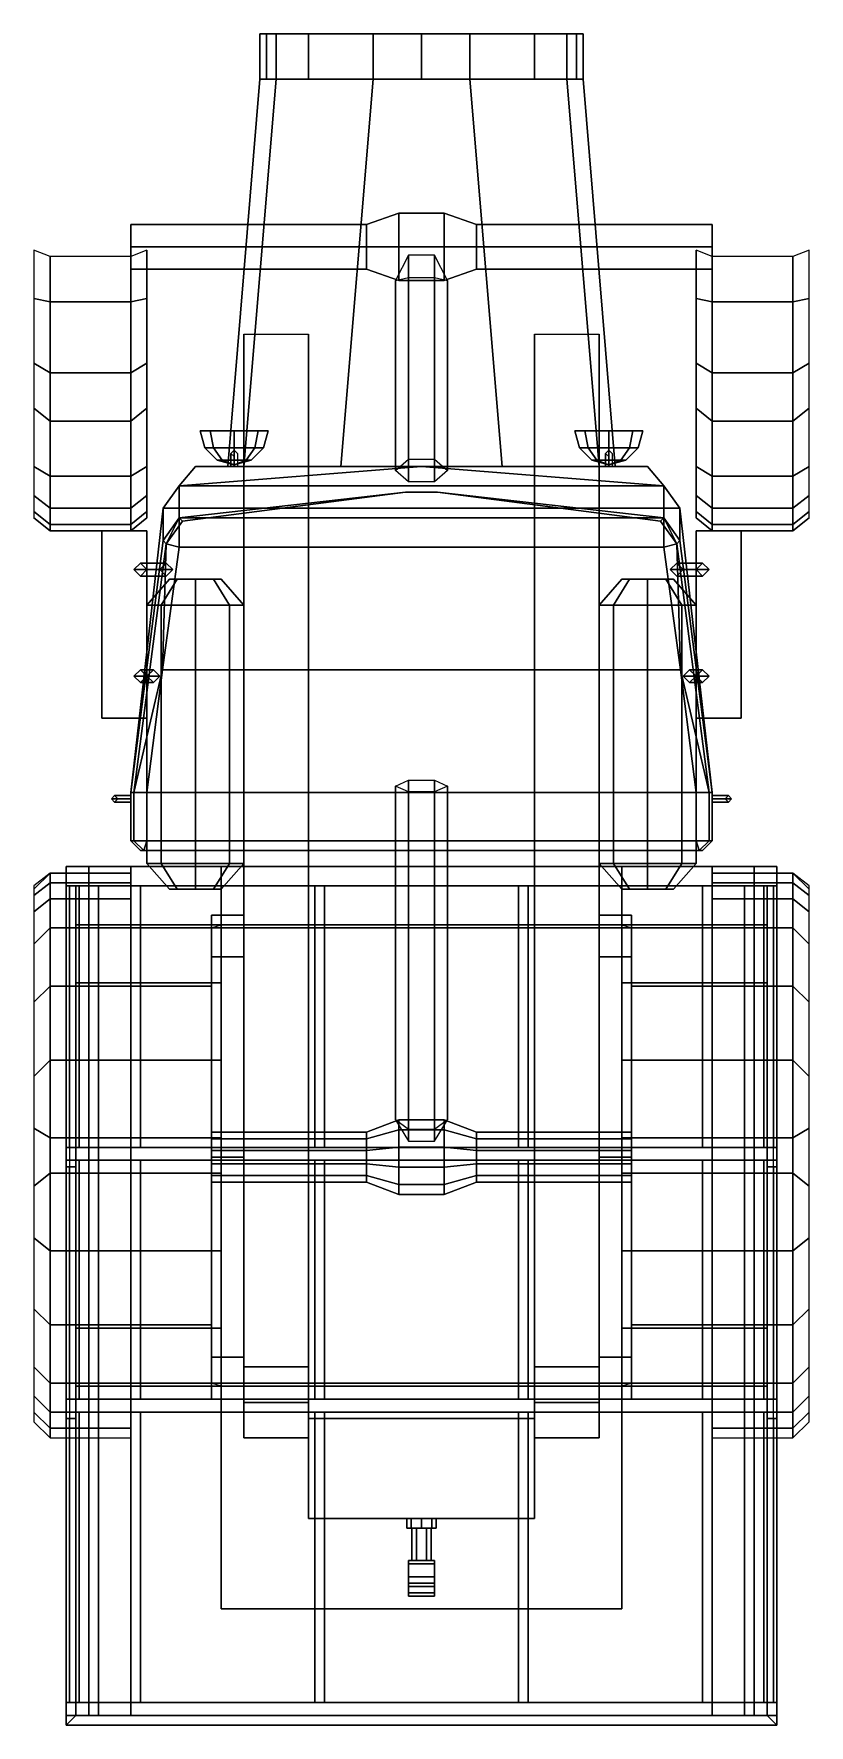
# Model space of a CAD drawing. Extents: x -1.2 to 1.2, y -3.17 to 2.07.
import ezdxf

# ---------------------------------------------------------------- set-up
doc = ezdxf.new("R2010")
doc.units = 0
doc.layers.get('0').update_dxf_attribs({"linetype": 'CONTINUOUS'})
doc.layers.add('MUDGUARDS', color=6, linetype='CONTINUOUS')

msp = doc.modelspace()

# ---------------------------------------------------------------- linework, layer by layer
for points in [[(0.5, 2.07, 1.57), (0.5, 2.07, 0.78), (-0.5, 2.07, 0.78), (-0.5, 2.07, 1.57)], [(-0.5, 2.07, 0.78), (-0.5, 1.93, 0.78), (-0.5, 1.93, 1.57), (-0.5, 2.07, 1.57)], [(0.5, 2.07, 0.78), (0.5, 1.93, 0.78), (-0.5, 1.93, 0.78), (-0.5, 2.07, 0.78)], [(-0.5, 2.07, 1.57), (-0.5, 1.93, 1.57), (-0.45, 1.93, 1.63), (-0.45, 2.07, 1.63)], [(0.45, 2.07, 1.63), (0.5, 2.07, 1.57), (-0.5, 2.07, 1.57), (-0.45, 2.07, 1.63)], [(-0.35, 2.07, 0.78), (-0.35, 2.07, 0.65), (-0.48, 2.07, 0.67), (-0.5, 2.07, 0.78)], [(-0.5, 2.07, 0.78), (-0.48, 2.07, 0.67), (-0.48, 1.93, 0.67), (-0.5, 1.93, 0.78)], [(-0.48, 1.93, 0.67), (-0.48, 2.07, 0.67), (-0.35, 2.07, 0.65), (-0.35, 1.93, 0.65)], [(-0.45, 2.07, 1.63), (-0.45, 1.93, 1.63), (-0.15, 1.93, 1.69), (-0.15, 2.07, 1.69)], [(0.15, 2.07, 1.69), (0.45, 2.07, 1.63), (-0.45, 2.07, 1.63), (-0.15, 2.07, 1.69)], [(0, 1.93, 0.68), (0, 2.07, 0.68), (-0.35, 2.07, 0.78), (-0.35, 1.93, 0.78)], [(-0.35, 1.93, 0.65), (-0.35, 2.07, 0.65), (0, 2.07, 0.54), (0, 1.93, 0.54)], [(0, 2.07, 0.68), (0, 2.07, 0.54), (-0.35, 2.07, 0.65), (-0.35, 2.07, 0.78)], [(-0.15, 2.07, 1.69), (-0.15, 1.93, 1.69), (0.15, 1.93, 1.69), (0.15, 2.07, 1.69)], [(0.35, 2.07, 0.78), (0.35, 2.07, 0.65), (0, 2.07, 0.54), (0, 2.07, 0.68)], [(0.35, 2.07, 0.65), (0.35, 1.93, 0.65), (0, 1.93, 0.54), (0, 2.07, 0.54)], [(0, 2.07, 0.68), (0, 1.93, 0.68), (0.35, 1.93, 0.78), (0.35, 2.07, 0.78)], [(0.15, 1.93, 1.69), (0.45, 1.93, 1.63), (0.45, 2.07, 1.63), (0.15, 2.07, 1.69)], [(0.5, 2.07, 0.78), (0.48, 2.07, 0.67), (0.35, 2.07, 0.65), (0.35, 2.07, 0.78)], [(0.48, 2.07, 0.67), (0.48, 1.93, 0.67), (0.35, 1.93, 0.65), (0.35, 2.07, 0.65)], [(0.45, 1.93, 1.63), (0.5, 1.93, 1.57), (0.5, 2.07, 1.57), (0.45, 2.07, 1.63)], [(0.5, 1.93, 0.78), (0.48, 1.93, 0.67), (0.48, 2.07, 0.67), (0.5, 2.07, 0.78)], [(0.5, 1.93, 1.57), (0.5, 1.93, 0.78), (0.5, 2.07, 0.78), (0.5, 2.07, 1.57)], [(-0.5, 1.93, 0.78), (-0.6, 0.73, 0.78), (-0.6, 0.73, 1.57), (-0.5, 1.93, 1.57)], [(-0.5, 1.93, 1.57), (-0.6, 0.73, 1.57), (-0.55, 0.73, 1.67), (-0.45, 1.93, 1.63)], [(0.5, 1.93, 0.78), (0.6, 0.73, 0.78), (-0.6, 0.73, 0.78), (-0.5, 1.93, 0.78)], [(-0.45, 1.93, 1.63), (-0.55, 0.73, 1.67), (-0.25, 0.73, 1.74), (-0.15, 1.93, 1.69)], [(-0.5, 1.93, 0.78), (-0.48, 1.93, 0.67), (-0.35, 1.93, 0.65), (-0.35, 1.93, 0.78)], [(-0.35, 1.93, 0.78), (-0.35, 1.93, 0.65), (0, 1.93, 0.54), (0, 1.93, 0.68)], [(-0.15, 1.93, 1.69), (-0.25, 0.73, 1.74), (0.25, 0.73, 1.74), (0.15, 1.93, 1.69)], [(0, 1.93, 0.68), (0, 1.93, 0.54), (0.35, 1.93, 0.65), (0.35, 1.93, 0.78)], [(0.25, 0.73, 1.74), (0.55, 0.73, 1.67), (0.45, 1.93, 1.63), (0.15, 1.93, 1.69)], [(0.35, 1.93, 0.78), (0.35, 1.93, 0.65), (0.48, 1.93, 0.67), (0.5, 1.93, 0.78)], [(0.55, 0.73, 1.67), (0.6, 0.73, 1.57), (0.5, 1.93, 1.57), (0.45, 1.93, 1.63)], [(0.6, 0.73, 1.57), (0.6, 0.73, 0.78), (0.5, 1.93, 0.78), (0.5, 1.93, 1.57)], [(-0.17, 1.4793, 0.6), (-0.17, 1.41, 0.56), (-0.9, 1.41, 0.56), (-0.9, 1.4793, 0.6)], [(-0.17, 1.4793, 0.68), (-0.17, 1.4793, 0.6), (-0.9, 1.4793, 0.6), (-0.9, 1.4793, 0.68)], [(-0.17, 1.41, 0.72), (-0.17, 1.4793, 0.68), (-0.9, 1.4793, 0.68), (-0.9, 1.41, 0.72)], [(-0.17, 1.41, 0.56), (-0.17, 1.4793, 0.6), (-0.07, 1.5139, 0.58), (-0.07, 1.41, 0.52)], [(-0.17, 1.4793, 0.6), (-0.17, 1.4793, 0.68), (-0.07, 1.5139, 0.7), (-0.07, 1.5139, 0.58)], [(-0.17, 1.4793, 0.68), (-0.17, 1.41, 0.72), (-0.07, 1.41, 0.76), (-0.07, 1.5139, 0.7)], [(0.07, 1.41, 0.76), (0.07, 1.5139, 0.7), (-0.07, 1.5139, 0.7), (-0.07, 1.41, 0.76)], [(0.07, 1.5139, 0.7), (0.07, 1.5139, 0.58), (-0.07, 1.5139, 0.58), (-0.07, 1.5139, 0.7)], [(0.07, 1.5139, 0.58), (0.07, 1.41, 0.52), (-0.07, 1.41, 0.52), (-0.07, 1.5139, 0.58)], [(0.17, 1.41, 0.72), (0.17, 1.4793, 0.68), (0.07, 1.5139, 0.7), (0.07, 1.41, 0.76)], [(0.17, 1.4793, 0.68), (0.17, 1.4793, 0.6), (0.07, 1.5139, 0.58), (0.07, 1.5139, 0.7)], [(0.17, 1.4793, 0.6), (0.17, 1.41, 0.56), (0.07, 1.41, 0.52), (0.07, 1.5139, 0.58)], [(0.9, 1.4793, 0.6), (0.9, 1.41, 0.56), (0.17, 1.41, 0.56), (0.17, 1.4793, 0.6)], [(0.9, 1.4793, 0.68), (0.9, 1.4793, 0.6), (0.17, 1.4793, 0.6), (0.17, 1.4793, 0.68)], [(0.9, 1.41, 0.72), (0.9, 1.4793, 0.68), (0.17, 1.4793, 0.68), (0.17, 1.41, 0.72)], [(-0.17, 1.41, 0.56), (-0.17, 1.3407, 0.6), (-0.9, 1.3407, 0.6), (-0.9, 1.41, 0.56)], [(-0.17, 1.3407, 0.68), (-0.17, 1.41, 0.72), (-0.9, 1.41, 0.72), (-0.9, 1.3407, 0.68)], [(-0.17, 1.3407, 0.6), (-0.17, 1.41, 0.56), (-0.07, 1.41, 0.52), (-0.07, 1.3061, 0.58)], [(-0.17, 1.41, 0.72), (-0.17, 1.3407, 0.68), (-0.07, 1.3061, 0.7), (-0.07, 1.41, 0.76)], [(-0.04, 1.384, 0.735), (-0.08, 1.3061, 0.7), (-0.08, 0.7172, 1.04), (-0.04, 0.7518, 1.1)], [(0.07, 1.3061, 0.7), (0.07, 1.41, 0.76), (-0.07, 1.41, 0.76), (-0.07, 1.3061, 0.7)], [(0.07, 1.41, 0.52), (0.07, 1.3061, 0.58), (-0.07, 1.3061, 0.58), (-0.07, 1.41, 0.52)], [(0.04, 1.384, 0.735), (-0.04, 1.384, 0.735), (-0.04, 0.7518, 1.1), (0.04, 0.7518, 1.1)], [(0.08, 1.3061, 0.7), (0.04, 1.384, 0.735), (0.04, 0.7518, 1.1), (0.08, 0.7172, 1.04)], [(0.17, 1.3407, 0.68), (0.17, 1.41, 0.72), (0.07, 1.41, 0.76), (0.07, 1.3061, 0.7)], [(0.17, 1.41, 0.56), (0.17, 1.3407, 0.6), (0.07, 1.3061, 0.58), (0.07, 1.41, 0.52)], [(0.9, 1.41, 0.56), (0.9, 1.3407, 0.6), (0.17, 1.3407, 0.6), (0.17, 1.41, 0.56)], [(0.9, 1.3407, 0.68), (0.9, 1.41, 0.72), (0.17, 1.41, 0.72), (0.17, 1.3407, 0.68)], [(-0.17, 1.3407, 0.6), (-0.17, 1.3407, 0.68), (-0.9, 1.3407, 0.68), (-0.9, 1.3407, 0.6)], [(-0.17, 1.3407, 0.68), (-0.17, 1.3407, 0.6), (-0.07, 1.3061, 0.58), (-0.07, 1.3061, 0.7)], [(-0.08, 1.3061, 0.7), (-0.04, 1.3147, 0.615), (-0.04, 0.6825, 0.98), (-0.08, 0.7172, 1.04)], [(-0.04, 1.3147, 0.615), (0.04, 1.3147, 0.615), (0.04, 0.6825, 0.98), (-0.04, 0.6825, 0.98)], [(0.04, 1.3147, 0.615), (0.08, 1.3061, 0.7), (0.08, 0.7172, 1.04), (0.04, 0.6825, 0.98)], [(0.17, 1.3407, 0.6), (0.17, 1.3407, 0.68), (0.07, 1.3061, 0.7), (0.07, 1.3061, 0.58)], [(0.9, 1.3407, 0.6), (0.9, 1.3407, 0.68), (0.17, 1.3407, 0.68), (0.17, 1.3407, 0.6)], [(0.07, 1.3061, 0.58), (0.07, 1.3061, 0.7), (-0.07, 1.3061, 0.7), (-0.07, 1.3061, 0.58)], [(-0.55, 1.14, 0.76), (-0.55, -0.46, 0.76), (-0.55, -0.46, 0.89), (-0.55, 1.14, 0.89)], [(-0.35, 1.14, 0.76), (-0.35, -0.46, 0.76), (-0.55, -0.46, 0.76), (-0.55, 1.14, 0.76)], [(-0.35, -0.46, 0.89), (-0.35, -0.46, 0.76), (-0.35, 1.14, 0.76), (-0.35, 1.14, 0.89)], [(0.35, 1.14, 0.76), (0.35, -0.46, 0.76), (0.35, -0.46, 0.89), (0.35, 1.14, 0.89)], [(0.55, 1.14, 0.76), (0.55, -0.46, 0.76), (0.35, -0.46, 0.76), (0.35, 1.14, 0.76)], [(0.55, -0.46, 0.89), (0.55, -0.46, 0.76), (0.55, 1.14, 0.76), (0.55, 1.14, 0.89)], [(-0.5058, 0.84, 1.6958), (-0.58, 0.84, 1.665), (-0.6542, 0.84, 1.6958), (-0.685, 0.84, 1.77)], [(-0.475, 0.84, 1.77), (-0.5058, 0.84, 1.6958), (-0.685, 0.84, 1.77), (-0.6542, 0.84, 1.8442)], [(-0.6709, 0.7875, 1.77), (-0.685, 0.84, 1.77), (-0.6542, 0.84, 1.6958), (-0.6443, 0.7875, 1.7057)], [(-0.6443, 0.7875, 1.8343), (-0.6542, 0.84, 1.8442), (-0.685, 0.84, 1.77), (-0.6709, 0.7875, 1.77)], [(-0.6443, 0.7875, 1.7057), (-0.6542, 0.84, 1.6958), (-0.58, 0.84, 1.665), (-0.58, 0.7875, 1.6791)], [(-0.5058, 0.84, 1.8442), (-0.475, 0.84, 1.77), (-0.6542, 0.84, 1.8442), (-0.58, 0.84, 1.875)], [(-0.58, 0.7875, 1.8609), (-0.58, 0.84, 1.875), (-0.6542, 0.84, 1.8442), (-0.6443, 0.7875, 1.8343)], [(-0.58, 0.7875, 1.6791), (-0.58, 0.84, 1.665), (-0.5058, 0.84, 1.6958), (-0.5157, 0.7875, 1.7057)], [(-0.5157, 0.7875, 1.8343), (-0.5058, 0.84, 1.8442), (-0.58, 0.84, 1.875), (-0.58, 0.7875, 1.8609)], [(-0.5157, 0.7875, 1.7057), (-0.5058, 0.84, 1.6958), (-0.475, 0.84, 1.77), (-0.4891, 0.7875, 1.77)], [(-0.4891, 0.7875, 1.77), (-0.475, 0.84, 1.77), (-0.5058, 0.84, 1.8442), (-0.5157, 0.7875, 1.8343)], [(0.4891, 0.7875, 1.77), (0.475, 0.84, 1.77), (0.5058, 0.84, 1.6958), (0.5157, 0.7875, 1.7057)], [(0.5157, 0.7875, 1.8343), (0.5058, 0.84, 1.8442), (0.475, 0.84, 1.77), (0.4891, 0.7875, 1.77)], [(0.685, 0.84, 1.77), (0.6542, 0.84, 1.6958), (0.475, 0.84, 1.77), (0.5058, 0.84, 1.8442)], [(0.6542, 0.84, 1.6958), (0.58, 0.84, 1.665), (0.5058, 0.84, 1.6958), (0.475, 0.84, 1.77)], [(0.5157, 0.7875, 1.7057), (0.5058, 0.84, 1.6958), (0.58, 0.84, 1.665), (0.58, 0.7875, 1.6791)], [(0.58, 0.7875, 1.8609), (0.58, 0.84, 1.875), (0.5058, 0.84, 1.8442), (0.5157, 0.7875, 1.8343)], [(0.6542, 0.84, 1.8442), (0.685, 0.84, 1.77), (0.5058, 0.84, 1.8442), (0.58, 0.84, 1.875)], [(0.58, 0.7875, 1.6791), (0.58, 0.84, 1.665), (0.6542, 0.84, 1.6958), (0.6443, 0.7875, 1.7057)], [(0.6443, 0.7875, 1.8343), (0.6542, 0.84, 1.8442), (0.58, 0.84, 1.875), (0.58, 0.7875, 1.8609)], [(0.6443, 0.7875, 1.7057), (0.6542, 0.84, 1.6958), (0.685, 0.84, 1.77), (0.6709, 0.7875, 1.77)], [(0.6709, 0.7875, 1.77), (0.685, 0.84, 1.77), (0.6542, 0.84, 1.8442), (0.6443, 0.7875, 1.8343)], [(-0.6325, 0.7491, 1.77), (-0.6709, 0.7875, 1.77), (-0.6443, 0.7875, 1.7057), (-0.6171, 0.7491, 1.7329)], [(-0.6171, 0.7491, 1.8071), (-0.6443, 0.7875, 1.8343), (-0.6709, 0.7875, 1.77), (-0.6325, 0.7491, 1.77)], [(-0.6171, 0.7491, 1.7329), (-0.6443, 0.7875, 1.7057), (-0.58, 0.7875, 1.6791), (-0.58, 0.7491, 1.7175)], [(-0.58, 0.7491, 1.8225), (-0.58, 0.7875, 1.8609), (-0.6443, 0.7875, 1.8343), (-0.6171, 0.7491, 1.8071)], [(-0.58, 0.7491, 1.7175), (-0.58, 0.7875, 1.6791), (-0.5157, 0.7875, 1.7057), (-0.5429, 0.7491, 1.7329)], [(-0.5429, 0.7491, 1.8071), (-0.5157, 0.7875, 1.8343), (-0.58, 0.7875, 1.8609), (-0.58, 0.7491, 1.8225)], [(-0.5429, 0.7491, 1.7329), (-0.5157, 0.7875, 1.7057), (-0.4891, 0.7875, 1.77), (-0.5275, 0.7491, 1.77)], [(-0.5275, 0.7491, 1.77), (-0.4891, 0.7875, 1.77), (-0.5157, 0.7875, 1.8343), (-0.5429, 0.7491, 1.8071)], [(0.5275, 0.7491, 1.77), (0.4891, 0.7875, 1.77), (0.5157, 0.7875, 1.7057), (0.5429, 0.7491, 1.7329)], [(0.5429, 0.7491, 1.8071), (0.5157, 0.7875, 1.8343), (0.4891, 0.7875, 1.77), (0.5275, 0.7491, 1.77)], [(0.5429, 0.7491, 1.7329), (0.5157, 0.7875, 1.7057), (0.58, 0.7875, 1.6791), (0.58, 0.7491, 1.7175)], [(0.58, 0.7491, 1.8225), (0.58, 0.7875, 1.8609), (0.5157, 0.7875, 1.8343), (0.5429, 0.7491, 1.8071)], [(0.58, 0.7491, 1.7175), (0.58, 0.7875, 1.6791), (0.6443, 0.7875, 1.7057), (0.6171, 0.7491, 1.7329)], [(0.6171, 0.7491, 1.8071), (0.6443, 0.7875, 1.8343), (0.58, 0.7875, 1.8609), (0.58, 0.7491, 1.8225)], [(0.6171, 0.7491, 1.7329), (0.6443, 0.7875, 1.7057), (0.6709, 0.7875, 1.77), (0.6325, 0.7491, 1.77)], [(0.6325, 0.7491, 1.77), (0.6709, 0.7875, 1.77), (0.6443, 0.7875, 1.8343), (0.6171, 0.7491, 1.8071)], [(-0.58, 0.735, 1.77), (-0.6325, 0.7491, 1.77), (-0.6171, 0.7491, 1.7329), (-0.58, 0.735, 1.77)], [(-0.58, 0.735, 1.77), (-0.6171, 0.7491, 1.8071), (-0.6325, 0.7491, 1.77), (-0.58, 0.735, 1.77)], [(-0.58, 0.735, 1.77), (-0.6171, 0.7491, 1.7329), (-0.58, 0.7491, 1.7175), (-0.58, 0.735, 1.77)], [(-0.58, 0.735, 1.77), (-0.58, 0.7491, 1.8225), (-0.6171, 0.7491, 1.8071), (-0.58, 0.735, 1.77)], [(-0.58, 0.735, 1.77), (-0.5429, 0.7491, 1.7329), (-0.5275, 0.7491, 1.77), (-0.58, 0.735, 1.77)], [(-0.58, 0.735, 1.77), (-0.58, 0.7491, 1.7175), (-0.5429, 0.7491, 1.7329), (-0.58, 0.735, 1.77)], [(-0.58, 0.735, 1.77), (-0.5429, 0.7491, 1.8071), (-0.58, 0.7491, 1.8225), (-0.58, 0.735, 1.77)], [(-0.58, 0.735, 1.77), (-0.5275, 0.7491, 1.77), (-0.5429, 0.7491, 1.8071), (-0.58, 0.735, 1.77)], [(0.58, 0.735, 1.77), (0.5275, 0.7491, 1.77), (0.5429, 0.7491, 1.7329), (0.58, 0.735, 1.77)], [(0.58, 0.735, 1.77), (0.5429, 0.7491, 1.8071), (0.5275, 0.7491, 1.77), (0.58, 0.735, 1.77)], [(0.58, 0.735, 1.77), (0.5429, 0.7491, 1.7329), (0.58, 0.7491, 1.7175), (0.58, 0.735, 1.77)], [(0.58, 0.735, 1.77), (0.58, 0.7491, 1.8225), (0.5429, 0.7491, 1.8071), (0.58, 0.735, 1.77)], [(0.58, 0.735, 1.77), (0.58, 0.7491, 1.7175), (0.6171, 0.7491, 1.7329), (0.58, 0.735, 1.77)], [(0.58, 0.735, 1.77), (0.6171, 0.7491, 1.7329), (0.6325, 0.7491, 1.77), (0.58, 0.735, 1.77)], [(0.58, 0.735, 1.77), (0.6325, 0.7491, 1.77), (0.6171, 0.7491, 1.8071), (0.58, 0.735, 1.77)], [(0.58, 0.735, 1.77), (0.6171, 0.7491, 1.8071), (0.58, 0.7491, 1.8225), (0.58, 0.735, 1.77)], [(-0.7, 0.73, 0.78), (-0.75, 0.67, 0.78), (-0.75, 0.67, 1.77), (-0.7, 0.73, 1.74)], [(0, 0.73, 1.77), (-0.75, 0.67, 1.77), (0.75, 0.67, 1.77), (0, 0.73, 1.77)], [(0.7, 0.73, 0.78), (0.75, 0.67, 0.78), (-0.75, 0.67, 0.78), (-0.7, 0.73, 0.78)], [(-0.7, 0.73, 1.74), (-0.75, 0.67, 1.77), (0, 0.73, 1.77)], [(-0.7, 0.73, 1.74), (0, 0.73, 1.77), (0.7, 0.73, 1.74), (-0.7, 0.73, 1.74)], [(-0.25, 0.73, 1.74), (-0.25, 0.73, 1.74), (-0.55, 0.73, 1.67), (-0.7, 0.73, 1.74)], [(-0.55, 0.73, 1.67), (-0.55, 0.73, 1.67), (-0.6, 0.73, 1.57), (-0.7, 0.73, 1.74)], [(-0.6, 0.73, 0.78), (-0.7, 0.73, 0.78), (-0.7, 0.73, 1.74), (-0.6, 0.73, 1.57)], [(0, 0.73, 1.77), (0.75, 0.67, 1.77), (0.7, 0.73, 1.74), (0, 0.73, 1.77)], [(0.7, 0.73, 1.74), (0.7, 0.73, 1.74), (0.55, 0.73, 1.67), (0.25, 0.73, 1.74)], [(0.7, 0.73, 1.74), (0.7, 0.73, 1.74), (0.6, 0.73, 1.57), (0.55, 0.73, 1.67)], [(0.7, 0.73, 1.74), (0.7, 0.73, 0.78), (0.6, 0.73, 0.78), (0.6, 0.73, 1.57)], [(0.75, 0.67, 1.77), (0.75, 0.67, 0.78), (0.7, 0.73, 0.78), (0.7, 0.73, 1.74)], [(-0.75, 0.67, 0.78), (-0.8, 0.6, 0.78), (-0.8, 0.6, 1.77), (-0.75, 0.67, 1.77)], [(0.75, 0.67, 0.78), (0.8, 0.6, 0.78), (-0.8, 0.6, 0.78), (-0.75, 0.67, 0.78)], [(-0.75, 0.67, 1.77), (-0.8, 0.6, 1.77), (-0.8, 0.5, 2.41), (-0.75, 0.57, 2.41)], [(0.75, 0.57, 2.41), (0.75, 0.67, 1.77), (-0.75, 0.67, 1.77), (-0.75, 0.57, 2.41)], [(-0.05, 0.65, 2.42), (-0.75, 0.57, 2.53), (0.75, 0.57, 2.53), (0.05, 0.65, 2.42)], [(0.05, 0.65, 2.42), (0.75, 0.57, 2.41), (-0.75, 0.57, 2.41), (-0.05, 0.65, 2.42)], [(-0.05, 0.65, 2.42), (-0.75, 0.57, 2.41), (-0.74, 0.56, 2.46), (-0.05, 0.65, 2.42)], [(-0.05, 0.65, 2.42), (-0.74, 0.56, 2.46), (-0.75, 0.57, 2.53), (-0.05, 0.65, 2.42)], [(0.74, 0.56, 2.46), (0.75, 0.57, 2.41), (0.05, 0.65, 2.42)], [(0.75, 0.57, 2.53), (0.74, 0.56, 2.46), (0.05, 0.65, 2.42)], [(0.8, 0.6, 1.77), (0.8, 0.6, 0.78), (0.75, 0.67, 0.78), (0.75, 0.67, 1.77)], [(0.8, 0.5, 2.41), (0.8, 0.6, 1.77), (0.75, 0.67, 1.77), (0.75, 0.57, 2.41)], [(-0.8, 0.6, 1.77), (-0.8, 0.6, 0.89), (-0.9, -0.28, 0.89), (-0.9, -0.28, 1.77)], [(-0.9, -0.28, 0.89), (-0.8, 0.6, 0.89), (0.8, 0.6, 0.89), (0.9, -0.28, 0.89)], [(-0.8, 0.5, 2.41), (-0.8, 0.6, 1.77), (-0.9, -0.28, 1.77), (-0.9, -0.28, 2.41)], [(0.9, -0.28, 0.89), (0.8, 0.6, 0.89), (0.8, 0.6, 1.77), (0.9, -0.28, 1.77)], [(0.9, -0.28, 1.77), (0.8, 0.6, 1.77), (0.8, 0.5, 2.41), (0.9, -0.28, 2.41)], [(-0.99, 0.53, 0.68), (-0.99, -0.05, 0.68), (-0.85, -0.05, 0.68), (-0.85, 0.53, 0.68)], [(-0.85, 0.53, 0.68), (-0.85, 0.53, 0.65), (-0.99, 0.53, 0.65), (-0.99, 0.53, 0.68)], [(-0.99, 0.53, 0.65), (-0.99, -0.05, 0.65), (-0.99, -0.05, 0.68), (-0.99, 0.53, 0.68)], [(-0.85, 0.53, 0.65), (-0.85, -0.05, 0.65), (-0.99, -0.05, 0.65), (-0.99, 0.53, 0.65)], [(-0.85, -0.05, 0.68), (-0.85, -0.05, 0.65), (-0.85, 0.53, 0.65), (-0.85, 0.53, 0.68)], [(-0.75, 0.57, 2.41), (-0.8, 0.5, 2.41), (-0.79, 0.49, 2.46), (-0.74, 0.56, 2.46)], [(-0.74, 0.56, 2.46), (-0.79, 0.49, 2.46), (-0.79, 0.49, 2.46), (-0.75, 0.57, 2.53)], [(-0.75, 0.57, 2.53), (-0.79, 0.49, 2.46), (-0.79, 0.49, 2.46), (-0.75, 0.48, 2.58)], [(0.75, 0.48, 2.58), (0.75, 0.57, 2.53), (-0.75, 0.57, 2.53), (-0.75, 0.48, 2.58)], [(0.79, 0.49, 2.46), (0.8, 0.5, 2.41), (0.75, 0.57, 2.41), (0.74, 0.56, 2.46)], [(0.79, 0.49, 2.46), (0.79, 0.49, 2.46), (0.74, 0.56, 2.46), (0.75, 0.57, 2.53)], [(0.79, 0.49, 2.46), (0.79, 0.49, 2.46), (0.75, 0.57, 2.53), (0.75, 0.48, 2.58)], [(0.85, 0.53, 0.65), (0.85, -0.05, 0.65), (0.85, -0.05, 0.68), (0.85, 0.53, 0.68)], [(0.99, 0.53, 0.68), (0.99, 0.53, 0.65), (0.85, 0.53, 0.65), (0.85, 0.53, 0.68)], [(0.99, 0.53, 0.65), (0.99, -0.05, 0.65), (0.85, -0.05, 0.65), (0.85, 0.53, 0.65)], [(0.85, 0.53, 0.68), (0.85, -0.05, 0.68), (0.99, -0.05, 0.68), (0.99, 0.53, 0.68)], [(0.99, -0.05, 0.68), (0.99, -0.05, 0.65), (0.99, 0.53, 0.65), (0.99, 0.53, 0.68)], [(-0.79, 0.49, 2.46), (-0.8, 0.5, 2.41), (-0.9, -0.28, 2.41), (-0.89, -0.28, 2.46)], [(-0.8013, 0.1, 2.62), (-0.79, 0.49, 2.46), (-0.89, -0.28, 2.46), (-0.8013, 0.1, 2.62)], [(-0.75, 0.48, 2.58), (-0.79, 0.49, 2.46), (-0.79, 0.49, 2.46), (-0.8013, 0.1, 2.62)], [(0.8013, 0.1, 2.62), (0.75, 0.48, 2.58), (-0.75, 0.48, 2.58), (-0.8013, 0.1, 2.62)], [(0.79, 0.49, 2.46), (0.79, 0.49, 2.46), (0.75, 0.48, 2.58), (0.8013, 0.1, 2.62)], [(0.9, -0.28, 2.41), (0.8, 0.5, 2.41), (0.79, 0.49, 2.46), (0.89, -0.28, 2.46)], [(0.89, -0.28, 2.46), (0.79, 0.49, 2.46), (0.8013, 0.1, 2.62)], [(-0.87, 0.43, 0.71), (-0.89, 0.41, 0.71), (-0.81, 0.41, 0.89), (-0.79, 0.43, 0.89)], [(-0.87, 0.43, 0.68), (-0.89, 0.41, 0.68), (-0.89, 0.41, 0.71), (-0.87, 0.43, 0.71)], [(-0.85, 0.41, 0.71), (-0.87, 0.43, 0.71), (-0.79, 0.43, 0.89), (-0.77, 0.41, 0.89)], [(-0.85, 0.41, 0.68), (-0.87, 0.43, 0.68), (-0.87, 0.43, 0.71), (-0.85, 0.41, 0.71)], [(0.87, 0.43, 0.71), (0.85, 0.41, 0.71), (0.77, 0.41, 0.89), (0.79, 0.43, 0.89)], [(0.89, 0.41, 0.71), (0.87, 0.43, 0.71), (0.79, 0.43, 0.89), (0.81, 0.41, 0.89)], [(0.87, 0.43, 0.68), (0.85, 0.41, 0.68), (0.85, 0.41, 0.71), (0.87, 0.43, 0.71)], [(0.89, 0.41, 0.68), (0.87, 0.43, 0.68), (0.87, 0.43, 0.71), (0.89, 0.41, 0.71)], [(-0.89, 0.41, 0.71), (-0.87, 0.39, 0.71), (-0.79, 0.39, 0.89), (-0.81, 0.41, 0.89)], [(-0.89, 0.41, 0.68), (-0.87, 0.39, 0.68), (-0.87, 0.39, 0.71), (-0.89, 0.41, 0.71)], [(-0.87, 0.39, 0.71), (-0.85, 0.41, 0.71), (-0.77, 0.41, 0.89), (-0.79, 0.39, 0.89)], [(-0.87, 0.39, 0.68), (-0.85, 0.41, 0.68), (-0.85, 0.41, 0.71), (-0.87, 0.39, 0.71)], [(-0.8061, 0.3, 0.6039), (-0.85, 0.3, 0.71), (-0.78, 0.38, 0.71), (-0.7566, 0.38, 0.6534)], [(-0.85, 0.3, 0.71), (-0.8061, 0.3, 0.8161), (-0.7566, 0.38, 0.7666), (-0.78, 0.38, 0.71)], [(-0.8061, 0.3, 0.8161), (-0.7, 0.3, 0.86), (-0.7, 0.38, 0.79), (-0.7566, 0.38, 0.7666)], [(-0.7, 0.3, 0.56), (-0.8061, 0.3, 0.6039), (-0.7566, 0.38, 0.6534), (-0.7, 0.38, 0.63)], [(-0.6434, 0.38, 0.6534), (-0.78, 0.38, 0.71), (-0.7566, 0.38, 0.7666), (-0.62, 0.38, 0.71)], [(-0.7, 0.38, 0.63), (-0.7566, 0.38, 0.6534), (-0.78, 0.38, 0.71), (-0.6434, 0.38, 0.6534)], [(-0.62, 0.38, 0.71), (-0.7566, 0.38, 0.7666), (-0.7, 0.38, 0.79), (-0.6434, 0.38, 0.7666)], [(-0.7, 0.3, 0.86), (-0.5939, 0.3, 0.8161), (-0.6434, 0.38, 0.7666), (-0.7, 0.38, 0.79)], [(-0.5939, 0.3, 0.6039), (-0.7, 0.3, 0.56), (-0.7, 0.38, 0.63), (-0.6434, 0.38, 0.6534)], [(-0.55, 0.3, 0.71), (-0.5939, 0.3, 0.6039), (-0.6434, 0.38, 0.6534), (-0.62, 0.38, 0.71)], [(-0.5939, 0.3, 0.8161), (-0.55, 0.3, 0.71), (-0.62, 0.38, 0.71), (-0.6434, 0.38, 0.7666)], [(0.55, 0.3, 0.71), (0.5939, 0.3, 0.8161), (0.6434, 0.38, 0.7666), (0.62, 0.38, 0.71)], [(0.5939, 0.3, 0.6039), (0.55, 0.3, 0.71), (0.62, 0.38, 0.71), (0.6434, 0.38, 0.6534)], [(0.7, 0.3, 0.56), (0.5939, 0.3, 0.6039), (0.6434, 0.38, 0.6534), (0.7, 0.38, 0.63)], [(0.5939, 0.3, 0.8161), (0.7, 0.3, 0.86), (0.7, 0.38, 0.79), (0.6434, 0.38, 0.7666)], [(0.7566, 0.38, 0.6534), (0.62, 0.38, 0.71), (0.6434, 0.38, 0.7666), (0.78, 0.38, 0.71)], [(0.7, 0.38, 0.63), (0.6434, 0.38, 0.6534), (0.62, 0.38, 0.71), (0.7566, 0.38, 0.6534)], [(0.78, 0.38, 0.71), (0.6434, 0.38, 0.7666), (0.7, 0.38, 0.79), (0.7566, 0.38, 0.7666)], [(0.8061, 0.3, 0.6039), (0.7, 0.3, 0.56), (0.7, 0.38, 0.63), (0.7566, 0.38, 0.6534)], [(0.7, 0.3, 0.86), (0.8061, 0.3, 0.8161), (0.7566, 0.38, 0.7666), (0.7, 0.38, 0.79)], [(0.8061, 0.3, 0.8161), (0.85, 0.3, 0.71), (0.78, 0.38, 0.71), (0.7566, 0.38, 0.7666)], [(0.85, 0.3, 0.71), (0.8061, 0.3, 0.6039), (0.7566, 0.38, 0.6534), (0.78, 0.38, 0.71)], [(0.85, 0.41, 0.71), (0.87, 0.39, 0.71), (0.79, 0.39, 0.89), (0.77, 0.41, 0.89)], [(0.87, 0.39, 0.71), (0.89, 0.41, 0.71), (0.81, 0.41, 0.89), (0.79, 0.39, 0.89)], [(0.85, 0.41, 0.68), (0.87, 0.39, 0.68), (0.87, 0.39, 0.71), (0.85, 0.41, 0.71)], [(0.87, 0.39, 0.68), (0.89, 0.41, 0.68), (0.89, 0.41, 0.71), (0.87, 0.39, 0.71)], [(-0.8061, 0.3, 0.8161), (-0.85, 0.3, 0.71), (-0.85, -0.5, 0.71), (-0.8061, -0.5, 0.8161)], [(-0.85, 0.3, 0.71), (-0.8061, 0.3, 0.6039), (-0.8061, -0.5, 0.6039), (-0.85, -0.5, 0.71)], [(-0.7, 0.3, 0.86), (-0.8061, 0.3, 0.8161), (-0.8061, -0.5, 0.8161), (-0.7, -0.5, 0.86)], [(-0.8061, 0.3, 0.6039), (-0.7, 0.3, 0.56), (-0.7, -0.5, 0.56), (-0.8061, -0.5, 0.6039)], [(-0.5939, 0.3, 0.8161), (-0.7, 0.3, 0.86), (-0.7, -0.5, 0.86), (-0.5939, -0.5, 0.8161)], [(-0.7, 0.3, 0.56), (-0.5939, 0.3, 0.6039), (-0.5939, -0.5, 0.6039), (-0.7, -0.5, 0.56)], [(-0.55, 0.3, 0.71), (-0.5939, 0.3, 0.8161), (-0.5939, -0.5, 0.8161), (-0.55, -0.5, 0.71)], [(-0.5939, 0.3, 0.6039), (-0.55, 0.3, 0.71), (-0.55, -0.5, 0.71), (-0.5939, -0.5, 0.6039)], [(0.5939, 0.3, 0.8161), (0.55, 0.3, 0.71), (0.55, -0.5, 0.71), (0.5939, -0.5, 0.8161)], [(0.55, 0.3, 0.71), (0.5939, 0.3, 0.6039), (0.5939, -0.5, 0.6039), (0.55, -0.5, 0.71)], [(0.5939, 0.3, 0.6039), (0.7, 0.3, 0.56), (0.7, -0.5, 0.56), (0.5939, -0.5, 0.6039)], [(0.7, 0.3, 0.86), (0.5939, 0.3, 0.8161), (0.5939, -0.5, 0.8161), (0.7, -0.5, 0.86)], [(0.7, 0.3, 0.56), (0.8061, 0.3, 0.6039), (0.8061, -0.5, 0.6039), (0.7, -0.5, 0.56)], [(0.8061, 0.3, 0.8161), (0.7, 0.3, 0.86), (0.7, -0.5, 0.86), (0.8061, -0.5, 0.8161)], [(0.85, 0.3, 0.71), (0.8061, 0.3, 0.8161), (0.8061, -0.5, 0.8161), (0.85, -0.5, 0.71)], [(0.8061, 0.3, 0.6039), (0.85, 0.3, 0.71), (0.85, -0.5, 0.71), (0.8061, -0.5, 0.6039)], [(-0.8013, 0.1, 2.62), (-0.89, -0.28, 2.46), (-0.85, -0.28, 2.62), (-0.8013, 0.1, 2.62)], [(-0.87, 0.1, 0.71), (-0.89, 0.08, 0.71), (-0.85, 0.08, 0.82), (-0.83, 0.1, 0.82)], [(-0.87, 0.1, 0.68), (-0.89, 0.08, 0.68), (-0.89, 0.08, 0.71), (-0.87, 0.1, 0.71)], [(-0.89, 0.08, 0.71), (-0.87, 0.06, 0.71), (-0.83, 0.06, 0.82), (-0.85, 0.08, 0.82)], [(-0.89, 0.08, 0.68), (-0.87, 0.06, 0.68), (-0.87, 0.06, 0.71), (-0.89, 0.08, 0.71)], [(-0.85, 0.08, 0.71), (-0.87, 0.1, 0.71), (-0.83, 0.1, 0.82), (-0.81, 0.08, 0.82)], [(-0.85, 0.08, 0.68), (-0.87, 0.1, 0.68), (-0.87, 0.1, 0.71), (-0.85, 0.08, 0.71)], [(-0.87, 0.06, 0.71), (-0.85, 0.08, 0.71), (-0.81, 0.08, 0.82), (-0.83, 0.06, 0.82)], [(-0.87, 0.06, 0.68), (-0.85, 0.08, 0.68), (-0.85, 0.08, 0.71), (-0.87, 0.06, 0.71)], [(0.85, -0.28, 2.62), (0.8013, 0.1, 2.62), (-0.8013, 0.1, 2.62), (-0.85, -0.28, 2.62)], [(-0.83, 0.1, 0.82), (-0.85, 0.08, 0.82), (-0.85, 0.08, 0.89), (-0.83, 0.1, 0.89)], [(-0.85, 0.08, 0.82), (-0.83, 0.06, 0.82), (-0.83, 0.06, 0.89), (-0.85, 0.08, 0.89)], [(-0.81, 0.08, 0.82), (-0.83, 0.1, 0.82), (-0.83, 0.1, 0.89), (-0.81, 0.08, 0.89)], [(-0.83, 0.06, 0.82), (-0.81, 0.08, 0.82), (-0.81, 0.08, 0.89), (-0.83, 0.06, 0.89)], [(0.85, -0.28, 2.62), (0.89, -0.28, 2.46), (0.8013, 0.1, 2.62)], [(0.87, 0.1, 0.71), (0.85, 0.08, 0.71), (0.81, 0.08, 0.82), (0.83, 0.1, 0.82)], [(0.83, 0.1, 0.82), (0.81, 0.08, 0.82), (0.81, 0.08, 0.89), (0.83, 0.1, 0.89)], [(0.85, 0.08, 0.71), (0.87, 0.06, 0.71), (0.83, 0.06, 0.82), (0.81, 0.08, 0.82)], [(0.81, 0.08, 0.82), (0.83, 0.06, 0.82), (0.83, 0.06, 0.89), (0.81, 0.08, 0.89)], [(0.89, 0.08, 0.71), (0.87, 0.1, 0.71), (0.83, 0.1, 0.82), (0.85, 0.08, 0.82)], [(0.85, 0.08, 0.82), (0.83, 0.1, 0.82), (0.83, 0.1, 0.89), (0.85, 0.08, 0.89)], [(0.87, 0.06, 0.71), (0.89, 0.08, 0.71), (0.85, 0.08, 0.82), (0.83, 0.06, 0.82)], [(0.83, 0.06, 0.82), (0.85, 0.08, 0.82), (0.85, 0.08, 0.89), (0.83, 0.06, 0.89)], [(0.87, 0.1, 0.68), (0.85, 0.08, 0.68), (0.85, 0.08, 0.71), (0.87, 0.1, 0.71)], [(0.85, 0.08, 0.68), (0.87, 0.06, 0.68), (0.87, 0.06, 0.71), (0.85, 0.08, 0.71)], [(0.89, 0.08, 0.68), (0.87, 0.1, 0.68), (0.87, 0.1, 0.71), (0.89, 0.08, 0.71)], [(0.87, 0.06, 0.68), (0.89, 0.08, 0.68), (0.89, 0.08, 0.71), (0.87, 0.06, 0.71)], [(-0.99, -0.05, 0.68), (-0.99, -0.05, 0.65), (-0.85, -0.05, 0.65), (-0.85, -0.05, 0.68)], [(0.85, -0.05, 0.68), (0.85, -0.05, 0.65), (0.99, -0.05, 0.65), (0.99, -0.05, 0.68)], [(-0.04, -1.3245, 0.5912), (-0.08, -1.2941, 0.6711), (-0.08, -0.2605, 0.948), (-0.04, -0.2426, 0.8811)], [(-0.08, -1.2941, 0.6711), (-0.04, -1.3603, 0.725), (-0.04, -0.2785, 1.0149), (-0.08, -0.2605, 0.948)], [(0.04, -1.3245, 0.5912), (-0.04, -1.3245, 0.5912), (-0.04, -0.2426, 0.8811), (0.04, -0.2426, 0.8811)], [(0.08, -1.2941, 0.6711), (0.04, -1.3245, 0.5912), (0.04, -0.2426, 0.8811), (0.08, -0.2605, 0.948)], [(0.04, -1.3603, 0.725), (0.08, -1.2941, 0.6711), (0.08, -0.2605, 0.948), (0.04, -0.2785, 1.0149)], [(-0.95, -0.29, 1.34), (-0.96, -0.3, 1.33), (-0.96, -0.3, 1.87), (-0.95, -0.29, 1.86)], [(-0.9, -0.29, 1.34), (-0.9, -0.3, 1.33), (-0.96, -0.3, 1.33), (-0.95, -0.29, 1.34)], [(-0.9, -0.3, 1.87), (-0.9, -0.29, 1.86), (-0.95, -0.29, 1.86), (-0.96, -0.3, 1.87)], [(-0.96, -0.3, 1.33), (-0.95, -0.31, 1.34), (-0.95, -0.31, 1.86), (-0.96, -0.3, 1.87)], [(-0.9, -0.3, 1.33), (-0.9, -0.31, 1.34), (-0.95, -0.31, 1.34), (-0.96, -0.3, 1.33)], [(-0.9, -0.31, 1.86), (-0.9, -0.3, 1.87), (-0.96, -0.3, 1.87), (-0.95, -0.31, 1.86)], [(-0.94, -0.3, 1.35), (-0.95, -0.29, 1.34), (-0.95, -0.29, 1.86), (-0.94, -0.3, 1.85)], [(-0.9, -0.3, 1.35), (-0.9, -0.29, 1.34), (-0.95, -0.29, 1.34), (-0.94, -0.3, 1.35)], [(-0.9, -0.29, 1.86), (-0.9, -0.3, 1.85), (-0.94, -0.3, 1.85), (-0.95, -0.29, 1.86)], [(-0.95, -0.31, 1.34), (-0.94, -0.3, 1.35), (-0.94, -0.3, 1.85), (-0.95, -0.31, 1.86)], [(-0.9, -0.31, 1.34), (-0.9, -0.3, 1.35), (-0.94, -0.3, 1.35), (-0.95, -0.31, 1.34)], [(-0.9, -0.3, 1.85), (-0.9, -0.31, 1.86), (-0.95, -0.31, 1.86), (-0.94, -0.3, 1.85)], [(-0.9, -0.28, 0.89), (-0.9, -0.43, 0.89), (-0.9, -0.43, 1.77), (-0.9, -0.28, 1.77)], [(0.9, -0.28, 0.89), (0.9, -0.43, 0.89), (-0.9, -0.43, 0.89), (-0.9, -0.28, 0.89)], [(-0.9, -0.28, 1.77), (-0.9, -0.43, 1.77), (-0.9, -0.43, 2.41), (-0.9, -0.28, 2.41)], [(-0.9, -0.28, 2.41), (-0.9, -0.43, 2.41), (-0.89, -0.43, 2.46), (-0.89, -0.28, 2.46)], [(-0.89, -0.28, 2.46), (-0.89, -0.43, 2.46), (-0.85, -0.43, 2.56), (-0.85, -0.28, 2.62)], [(-0.85, -0.28, 2.62), (-0.85, -0.43, 2.56), (0.85, -0.43, 2.56), (0.85, -0.28, 2.62)], [(-0.04, -1.3603, 0.725), (0.04, -1.3603, 0.725), (0.04, -0.2785, 1.0149), (-0.04, -0.2785, 1.0149)], [(0.85, -0.43, 2.56), (0.89, -0.43, 2.46), (0.89, -0.28, 2.46), (0.85, -0.28, 2.62)], [(0.89, -0.43, 2.46), (0.9, -0.43, 2.41), (0.9, -0.28, 2.41), (0.89, -0.28, 2.46)], [(0.9, -0.43, 1.77), (0.9, -0.43, 0.89), (0.9, -0.28, 0.89), (0.9, -0.28, 1.77)], [(0.9, -0.43, 2.41), (0.9, -0.43, 1.77), (0.9, -0.28, 1.77), (0.9, -0.28, 2.41)], [(0.9, -0.3, 1.33), (0.9, -0.29, 1.34), (0.95, -0.29, 1.34), (0.96, -0.3, 1.33)], [(0.9, -0.29, 1.34), (0.9, -0.3, 1.35), (0.94, -0.3, 1.35), (0.95, -0.29, 1.34)], [(0.9, -0.3, 1.85), (0.9, -0.29, 1.86), (0.95, -0.29, 1.86), (0.94, -0.3, 1.85)], [(0.9, -0.29, 1.86), (0.9, -0.3, 1.87), (0.96, -0.3, 1.87), (0.95, -0.29, 1.86)], [(0.9, -0.3, 1.35), (0.9, -0.31, 1.34), (0.95, -0.31, 1.34), (0.94, -0.3, 1.35)], [(0.9, -0.31, 1.34), (0.9, -0.3, 1.33), (0.96, -0.3, 1.33), (0.95, -0.31, 1.34)], [(0.9, -0.3, 1.87), (0.9, -0.31, 1.86), (0.95, -0.31, 1.86), (0.96, -0.3, 1.87)], [(0.9, -0.31, 1.86), (0.9, -0.3, 1.85), (0.94, -0.3, 1.85), (0.95, -0.31, 1.86)], [(0.95, -0.29, 1.34), (0.94, -0.3, 1.35), (0.94, -0.3, 1.85), (0.95, -0.29, 1.86)], [(0.94, -0.3, 1.35), (0.95, -0.31, 1.34), (0.95, -0.31, 1.86), (0.94, -0.3, 1.85)], [(0.96, -0.3, 1.33), (0.95, -0.29, 1.34), (0.95, -0.29, 1.86), (0.96, -0.3, 1.87)], [(0.95, -0.31, 1.34), (0.96, -0.3, 1.33), (0.96, -0.3, 1.87), (0.95, -0.31, 1.86)], [(-0.9, -0.43, 1.77), (-0.9, -0.43, 0.89), (0.9, -0.43, 0.89), (0.9, -0.43, 1.77)], [(0.9, -0.43, 1.77), (0.9, -0.43, 0.89), (-0.9, -0.43, 0.89), (-0.9, -0.43, 1.77)], [(-0.9, -0.43, 0.89), (-0.87, -0.46, 0.89), (-0.87, -0.46, 1.77), (-0.9, -0.43, 1.77)], [(0.9, -0.43, 0.89), (0.87, -0.46, 0.89), (-0.87, -0.46, 0.89), (-0.9, -0.43, 0.89)], [(-0.9, -0.43, 1.77), (-0.87, -0.46, 1.77), (-0.87, -0.46, 2.41), (-0.9, -0.43, 2.41)], [(-0.9, -0.43, 2.41), (-0.87, -0.46, 2.41), (-0.86, -0.46, 2.46), (-0.89, -0.43, 2.46)], [(-0.89, -0.43, 2.46), (-0.86, -0.46, 2.46), (-0.85, -0.43, 2.56)], [(-0.87, -0.46, 1.77), (-0.87, -0.46, 0.89), (0.87, -0.46, 0.89), (0.87, -0.46, 1.77)], [(-0.87, -0.46, 2.41), (-0.87, -0.46, 1.77), (0.87, -0.46, 1.77), (0.87, -0.46, 2.41)], [(-0.86, -0.46, 2.46), (-0.87, -0.46, 2.41), (0.87, -0.46, 2.41), (0.86, -0.46, 2.46)], [(-0.85, -0.43, 2.56), (-0.86, -0.46, 2.46), (0.86, -0.46, 2.46), (0.85, -0.43, 2.56)], [(-0.55, -0.46, 0.76), (-0.55, -2.06, 0.76), (-0.55, -2.17, 1.06), (-0.55, -0.46, 1.06)], [(-0.35, -0.46, 0.76), (-0.35, -2.06, 0.76), (-0.55, -2.06, 0.76), (-0.55, -0.46, 0.76)], [(-0.55, -0.46, 1.06), (-0.55, -2.17, 1.06), (-0.35, -2.17, 1.06), (-0.35, -0.46, 1.06)], [(-0.35, -2.17, 1.06), (-0.35, -2.06, 0.76), (-0.35, -0.46, 0.76), (-0.35, -0.46, 1.06)], [(0.35, -0.46, 0.76), (0.35, -2.06, 0.76), (0.35, -2.17, 1.06), (0.35, -0.46, 1.06)], [(0.55, -0.46, 0.76), (0.55, -2.06, 0.76), (0.35, -2.06, 0.76), (0.35, -0.46, 0.76)], [(0.35, -0.46, 1.06), (0.35, -2.17, 1.06), (0.55, -2.17, 1.06), (0.55, -0.46, 1.06)], [(0.55, -2.17, 1.06), (0.55, -2.06, 0.76), (0.55, -0.46, 0.76), (0.55, -0.46, 1.06)], [(0.85, -0.43, 2.56), (0.86, -0.46, 2.46), (0.89, -0.43, 2.46), (0.85, -0.43, 2.56)], [(0.86, -0.46, 2.46), (0.87, -0.46, 2.41), (0.9, -0.43, 2.41), (0.89, -0.43, 2.46)], [(0.87, -0.46, 1.77), (0.87, -0.46, 0.89), (0.9, -0.43, 0.89), (0.9, -0.43, 1.77)], [(0.87, -0.46, 2.41), (0.87, -0.46, 1.77), (0.9, -0.43, 1.77), (0.9, -0.43, 2.41)], [(1.1, -0.51, 1.17), (1.1, -0.7, 1.17), (-1.1, -0.7, 1.17), (-1.1, -0.51, 1.17)], [(-1.1, -0.57, 1.91), (-1.1, -0.57, 2.55), (-1.1, -0.51, 2.55), (-1.1, -0.51, 1.17)], [(-1.1, -0.51, 1.17), (-1.1, -0.51, 2.55), (1.1, -0.51, 2.55), (1.1, -0.51, 1.17)], [(-1.1, -0.57, 2.55), (-1.03, -0.57, 2.62), (-1.03, -0.51, 2.62), (-1.1, -0.51, 2.55)], [(-1.1, -0.51, 2.55), (-1.03, -0.51, 2.62), (1.03, -0.51, 2.62), (1.1, -0.51, 2.55)], [(-1.1, -0.51, 1.17), (-1.1, -0.7, 1.17), (-1.1, -0.88, 1.36), (-1.1, -0.57, 1.91)], [(0.9, -0.51, 2.69), (1.03, -0.51, 2.62), (-1.03, -0.51, 2.62), (-0.9, -0.51, 2.69)], [(-1.03, -0.51, 2.62), (-1.03, -0.57, 2.62), (-0.9, -0.57, 2.69), (-0.9, -0.51, 2.69)], [(-0.9, -0.51, 2.69), (-0.9, -0.57, 2.69), (0.9, -0.57, 2.69), (0.9, -0.51, 2.69)], [(-0.8061, -0.5, 0.8161), (-0.85, -0.5, 0.71), (-0.78, -0.58, 0.71), (-0.7566, -0.58, 0.7666)], [(-0.85, -0.5, 0.71), (-0.8061, -0.5, 0.6039), (-0.7566, -0.58, 0.6534), (-0.78, -0.58, 0.71)], [(-0.7, -0.5, 0.86), (-0.8061, -0.5, 0.8161), (-0.7566, -0.58, 0.7666), (-0.7, -0.58, 0.79)], [(-0.8061, -0.5, 0.6039), (-0.7, -0.5, 0.56), (-0.7, -0.58, 0.63), (-0.7566, -0.58, 0.6534)], [(-0.5939, -0.5, 0.8161), (-0.7, -0.5, 0.86), (-0.7, -0.58, 0.79), (-0.6434, -0.58, 0.7666)], [(-0.7, -0.5, 0.56), (-0.5939, -0.5, 0.6039), (-0.6434, -0.58, 0.6534), (-0.7, -0.58, 0.63)], [(-0.55, -0.5, 0.71), (-0.5939, -0.5, 0.8161), (-0.6434, -0.58, 0.7666), (-0.62, -0.58, 0.71)], [(-0.5939, -0.5, 0.6039), (-0.55, -0.5, 0.71), (-0.62, -0.58, 0.71), (-0.6434, -0.58, 0.6534)], [(-0.62, -0.51, 1.1), (-0.62, -2.81, 1.1), (-0.62, -2.81, 1.17), (-0.62, -0.51, 1.17)], [(0.62, -0.51, 1.17), (0.62, -0.51, 1.1), (-0.62, -0.51, 1.1), (-0.62, -0.51, 1.17)], [(0.62, -0.51, 1.1), (0.62, -2.81, 1.1), (-0.62, -2.81, 1.1), (-0.62, -0.51, 1.1)], [(0.5939, -0.5, 0.8161), (0.55, -0.5, 0.71), (0.62, -0.58, 0.71), (0.6434, -0.58, 0.7666)], [(0.55, -0.5, 0.71), (0.5939, -0.5, 0.6039), (0.6434, -0.58, 0.6534), (0.62, -0.58, 0.71)], [(0.5939, -0.5, 0.6039), (0.7, -0.5, 0.56), (0.7, -0.58, 0.63), (0.6434, -0.58, 0.6534)], [(0.7, -0.5, 0.86), (0.5939, -0.5, 0.8161), (0.6434, -0.58, 0.7666), (0.7, -0.58, 0.79)], [(0.62, -2.81, 1.17), (0.62, -2.81, 1.1), (0.62, -0.51, 1.1), (0.62, -0.51, 1.17)], [(0.7, -0.5, 0.56), (0.8061, -0.5, 0.6039), (0.7566, -0.58, 0.6534), (0.7, -0.58, 0.63)], [(0.8061, -0.5, 0.8161), (0.7, -0.5, 0.86), (0.7, -0.58, 0.79), (0.7566, -0.58, 0.7666)], [(0.85, -0.5, 0.71), (0.8061, -0.5, 0.8161), (0.7566, -0.58, 0.7666), (0.78, -0.58, 0.71)], [(0.8061, -0.5, 0.6039), (0.85, -0.5, 0.71), (0.78, -0.58, 0.71), (0.7566, -0.58, 0.6534)], [(0.9, -0.57, 2.69), (1.03, -0.57, 2.62), (1.03, -0.51, 2.62), (0.9, -0.51, 2.69)], [(1.03, -0.51, 2.62), (1.03, -0.57, 2.62), (1.1, -0.57, 2.55), (1.1, -0.51, 2.55)], [(1.1, -0.51, 2.55), (1.1, -0.57, 2.55), (1.1, -0.57, 1.91), (1.1, -0.51, 1.17)], [(1.1, -0.88, 1.36), (1.1, -0.7, 1.17), (1.1, -0.51, 1.17), (1.1, -0.57, 1.91)], [(1.1, -0.57, 1.91), (1.1, -0.57, 2.55), (-1.1, -0.57, 2.55), (-1.1, -0.57, 1.91)], [(1.1, -0.57, 2.55), (1.03, -0.57, 2.62), (-1.03, -0.57, 2.62), (-1.1, -0.57, 2.55)], [(-1.1, -1.35, 1.53), (-1.1, -1.46, 1.53), (-1.1, -3.14, 1.91), (-1.1, -0.57, 1.91)], [(-1.1, -0.57, 1.91), (-1.1, -3.17, 1.91), (-1.07, -3.14, 1.91), (-1.07, -0.57, 1.91)], [(-1.1, -0.88, 1.36), (-1.1, -1.11, 1.48), (-1.1, -1.11, 1.48), (-1.1, -0.57, 1.91)], [(-1.1, -1.11, 1.48), (-1.1, -1.35, 1.53), (-1.1, -1.35, 1.53), (-1.1, -0.57, 1.91)], [(-1.1, -0.57, 2.3), (-1.1, -3.14, 2.3), (-1.07, -3.14, 2.3), (-1.07, -0.57, 2.3)], [(-1.09, -0.57, 2.27), (-1.09, -3.1, 2.27), (-1.1, -3.1, 2.27), (-1.1, -0.57, 2.27)], [(-1.1, -3.14, 2.27), (-1.1, -3.14, 2.3), (-1.1, -0.57, 2.3), (-1.1, -0.57, 2.27)], [(-1.1, -0.57, 2.55), (-1.1, -1.38, 2.55), (-1.07, -1.38, 2.55), (-1.07, -0.57, 2.55)], [(-1.07, -0.57, 2.52), (-1.07, -1.38, 2.52), (-1.1, -1.38, 2.52), (-1.1, -0.57, 2.52)], [(-1.1, -1.38, 2.52), (-1.1, -1.38, 2.55), (-1.1, -0.57, 2.55), (-1.1, -0.57, 2.52)], [(-1.09, -0.57, 2), (-1.09, -1.38, 2), (-1.09, -1.38, 2.09), (-1.09, -0.57, 2.09)], [(-1.07, -0.57, 2), (-1.07, -1.38, 2), (-1.09, -1.38, 2), (-1.09, -0.57, 2)], [(-1.09, -0.57, 2.18), (-1.09, -1.38, 2.18), (-1.09, -1.38, 2.27), (-1.09, -0.57, 2.27)], [(-1.07, -0.57, 2.18), (-1.07, -1.38, 2.18), (-1.09, -1.38, 2.18), (-1.09, -0.57, 2.18)], [(-1.09, -0.57, 2.09), (-1.09, -1.38, 2.09), (-1.07, -1.38, 2.09), (-1.07, -0.57, 2.09)], [(-1.07, -0.57, 1.23), (-1.07, -0.69, 1.23), (1.07, -0.69, 1.23), (1.07, -0.57, 1.23)], [(-1.07, -0.87, 1.41), (-1.07, -0.69, 1.23), (-1.07, -0.57, 1.23), (-1.07, -0.57, 1.91)], [(-1.07, -3.14, 1.91), (-1.07, -1.46, 1.57), (-1.07, -1.35, 1.57), (-1.07, -0.57, 1.91)], [(-1.07, -1.11, 1.52), (-1.07, -1.11, 1.52), (-1.07, -0.87, 1.41), (-1.07, -0.57, 1.91)], [(-1.07, -1.35, 1.57), (-1.07, -1.35, 1.57), (-1.07, -1.11, 1.52), (-1.07, -0.57, 1.91)], [(1.07, -0.57, 1.23), (1.07, -0.57, 1.91), (-1.07, -0.57, 1.91), (-1.07, -0.57, 1.23)], [(-1.07, -1.38, 2.09), (-1.07, -1.38, 2), (-1.07, -0.57, 2), (-1.07, -0.57, 2.09)], [(-1.07, -0.57, 2.3), (-1.07, -3.14, 2.3), (-1.07, -3.1, 2.18), (-1.07, -0.57, 2.18)], [(-1.07, -0.57, 2.55), (-1.07, -1.38, 2.55), (-1.07, -1.38, 2.52), (-1.07, -0.57, 2.52)], [(-1.03, -0.57, 2.59), (-1.03, -1.38, 2.59), (-1.06, -1.38, 2.59), (-1.06, -0.57, 2.59)], [(-1.06, -1.38, 2.59), (-1.03, -1.38, 2.62), (-1.03, -0.57, 2.62), (-1.06, -0.57, 2.59)], [(-0.9, -0.57, 2.69), (-1.03, -0.57, 2.62), (1.03, -0.57, 2.62), (0.9, -0.57, 2.69)], [(-1.03, -0.57, 2.62), (-1.03, -1.38, 2.62), (-1, -1.38, 2.62), (-1, -0.57, 2.62)], [(-1, -0.57, 2.62), (-1, -1.38, 2.62), (-1.03, -1.38, 2.59), (-1.03, -0.57, 2.59)], [(-0.87, -0.57, 2.67), (-0.87, -1.38, 2.67), (-0.9, -1.38, 2.67), (-0.9, -0.57, 2.67)], [(-0.9, -1.38, 2.67), (-0.9, -1.38, 2.69), (-0.9, -0.57, 2.69), (-0.9, -0.57, 2.67)], [(-0.9, -0.57, 2.69), (-0.9, -1.38, 2.69), (-0.87, -1.38, 2.69), (-0.87, -0.57, 2.69)], [(-0.87, -0.57, 2.69), (-0.87, -1.38, 2.69), (-0.87, -1.38, 2.67), (-0.87, -0.57, 2.67)], [(-0.3, -0.57, 2.67), (-0.3, -1.38, 2.67), (-0.33, -1.38, 2.67), (-0.33, -0.57, 2.67)], [(-0.33, -1.38, 2.67), (-0.33, -1.38, 2.69), (-0.33, -0.57, 2.69), (-0.33, -0.57, 2.67)], [(-0.33, -0.57, 2.69), (-0.33, -1.38, 2.69), (-0.3, -1.38, 2.69), (-0.3, -0.57, 2.69)], [(-0.3, -0.57, 2.69), (-0.3, -1.38, 2.69), (-0.3, -1.38, 2.67), (-0.3, -0.57, 2.67)], [(0.3, -1.38, 2.69), (0.3, -0.57, 2.69), (0.3, -0.57, 2.67), (0.3, -1.38, 2.67)], [(0.3, -1.38, 2.67), (0.3, -0.57, 2.67), (0.33, -0.57, 2.67), (0.33, -1.38, 2.67)], [(0.33, -1.38, 2.69), (0.33, -0.57, 2.69), (0.3, -0.57, 2.69), (0.3, -1.38, 2.69)], [(0.33, -0.57, 2.67), (0.33, -0.57, 2.69), (0.33, -1.38, 2.69), (0.33, -1.38, 2.67)], [(0.9, -1.38, 2.69), (0.9, -0.57, 2.69), (0.87, -0.57, 2.69), (0.87, -1.38, 2.69)], [(0.87, -1.38, 2.67), (0.87, -0.57, 2.67), (0.9, -0.57, 2.67), (0.9, -1.38, 2.67)], [(0.87, -1.38, 2.69), (0.87, -0.57, 2.69), (0.87, -0.57, 2.67), (0.87, -1.38, 2.67)], [(0.9, -0.57, 2.67), (0.9, -0.57, 2.69), (0.9, -1.38, 2.69), (0.9, -1.38, 2.67)], [(1.03, -1.38, 2.62), (1.03, -0.57, 2.62), (1, -0.57, 2.62), (1, -1.38, 2.62)], [(1, -1.38, 2.62), (1, -0.57, 2.62), (1.03, -0.57, 2.59), (1.03, -1.38, 2.59)], [(1.06, -0.57, 2.59), (1.03, -0.57, 2.62), (1.03, -1.38, 2.62), (1.06, -1.38, 2.59)], [(1.03, -1.38, 2.59), (1.03, -0.57, 2.59), (1.06, -0.57, 2.59), (1.06, -1.38, 2.59)], [(1.07, -0.57, 1.23), (1.07, -0.69, 1.23), (1.07, -0.87, 1.41), (1.07, -0.57, 1.91)], [(1.07, -1.35, 1.57), (1.07, -1.46, 1.57), (1.07, -3.14, 1.91), (1.07, -0.57, 1.91)], [(1.07, -1.11, 1.52), (1.07, -1.35, 1.57), (1.07, -1.35, 1.57), (1.07, -0.57, 1.91)], [(1.07, -0.87, 1.41), (1.07, -1.11, 1.52), (1.07, -1.11, 1.52), (1.07, -0.57, 1.91)], [(1.07, -0.57, 1.91), (1.07, -3.14, 1.91), (1.1, -3.17, 1.91), (1.1, -0.57, 1.91)], [(1.07, -3.1, 2.18), (1.07, -3.14, 2.3), (1.07, -0.57, 2.3), (1.07, -0.57, 2.18)], [(1.07, -0.57, 2.3), (1.07, -3.14, 2.3), (1.1, -3.14, 2.3), (1.1, -0.57, 2.3)], [(1.09, -0.57, 2.18), (1.09, -1.38, 2.18), (1.07, -1.38, 2.18), (1.07, -0.57, 2.18)], [(1.07, -0.57, 2), (1.07, -1.38, 2), (1.07, -1.38, 2.09), (1.07, -0.57, 2.09)], [(1.09, -0.57, 2), (1.09, -1.38, 2), (1.07, -1.38, 2), (1.07, -0.57, 2)], [(1.07, -0.57, 2.09), (1.07, -1.38, 2.09), (1.09, -1.38, 2.09), (1.09, -0.57, 2.09)], [(1.1, -1.38, 2.55), (1.1, -0.57, 2.55), (1.07, -0.57, 2.55), (1.07, -1.38, 2.55)], [(1.07, -1.38, 2.52), (1.07, -0.57, 2.52), (1.1, -0.57, 2.52), (1.1, -1.38, 2.52)], [(1.07, -1.38, 2.55), (1.07, -0.57, 2.55), (1.07, -0.57, 2.52), (1.07, -1.38, 2.52)], [(1.1, -0.57, 2.27), (1.1, -3.1, 2.27), (1.09, -3.1, 2.27), (1.09, -0.57, 2.27)], [(1.09, -1.38, 2.27), (1.09, -1.38, 2.18), (1.09, -0.57, 2.18), (1.09, -0.57, 2.27)], [(1.09, -1.38, 2.09), (1.09, -1.38, 2), (1.09, -0.57, 2), (1.09, -0.57, 2.09)], [(1.1, -3.17, 1.91), (1.1, -1.46, 1.53), (1.1, -1.35, 1.53), (1.1, -0.57, 1.91)], [(1.1, -1.35, 1.53), (1.1, -1.35, 1.53), (1.1, -1.11, 1.48), (1.1, -0.57, 1.91)], [(1.1, -1.11, 1.48), (1.1, -1.11, 1.48), (1.1, -0.88, 1.36), (1.1, -0.57, 1.91)], [(1.1, -0.57, 2.3), (1.1, -3.14, 2.3), (1.1, -3.14, 2.27), (1.1, -0.57, 2.27)], [(1.1, -0.57, 2.52), (1.1, -0.57, 2.55), (1.1, -1.38, 2.55), (1.1, -1.38, 2.52)], [(-0.7, -0.58, 0.79), (-0.7566, -0.58, 0.7666), (-0.78, -0.58, 0.71), (-0.6434, -0.58, 0.7666)], [(-0.6434, -0.58, 0.7666), (-0.78, -0.58, 0.71), (-0.7566, -0.58, 0.6534), (-0.62, -0.58, 0.71)], [(-0.62, -0.58, 0.71), (-0.7566, -0.58, 0.6534), (-0.7, -0.58, 0.63), (-0.6434, -0.58, 0.6534)], [(0.7566, -0.58, 0.7666), (0.62, -0.58, 0.71), (0.6434, -0.58, 0.6534), (0.78, -0.58, 0.71)], [(0.7, -0.58, 0.79), (0.6434, -0.58, 0.7666), (0.62, -0.58, 0.71), (0.7566, -0.58, 0.7666)], [(0.78, -0.58, 0.71), (0.6434, -0.58, 0.6534), (0.7, -0.58, 0.63), (0.7566, -0.58, 0.6534)], [(-0.65, -0.7, 1.17), (-0.65, -0.88, 1.36), (-1.1, -0.88, 1.36), (-1.1, -0.7, 1.17)], [(-1.07, -0.69, 1.23), (-1.07, -0.87, 1.41), (-0.62, -0.87, 1.41), (-0.62, -0.69, 1.23)], [(0.62, -0.69, 1.23), (0.65, -0.7, 1.17), (-0.65, -0.7, 1.17), (-0.62, -0.69, 1.23)], [(0.65, -0.7, 1.17), (0.65, -2.11, 1.17), (-0.65, -2.11, 1.17), (-0.65, -0.7, 1.17)], [(-0.65, -2.11, 1.17), (-0.65, -1.93, 1.36), (-0.65, -0.88, 1.36), (-0.65, -0.7, 1.17)], [(-0.62, -0.69, 1.23), (-0.62, -2.12, 1.23), (0.62, -2.12, 1.23), (0.62, -0.69, 1.23)], [(-0.62, -0.69, 1.23), (-0.62, -0.87, 1.41), (-0.62, -1.94, 1.41), (-0.62, -2.12, 1.23)], [(0.62, -2.12, 1.23), (0.62, -1.94, 1.41), (0.62, -0.87, 1.41), (0.62, -0.69, 1.23)], [(0.62, -0.69, 1.23), (0.62, -0.87, 1.41), (1.07, -0.87, 1.41), (1.07, -0.69, 1.23)], [(0.65, -0.7, 1.17), (0.65, -0.88, 1.36), (0.65, -1.93, 1.36), (0.65, -2.11, 1.17)], [(1.1, -0.7, 1.17), (1.1, -0.88, 1.36), (0.65, -0.88, 1.36), (0.65, -0.7, 1.17)], [(-0.65, -0.88, 1.36), (-0.65, -1.11, 1.48), (-1.1, -1.11, 1.48), (-1.1, -0.88, 1.36)], [(-1.07, -0.87, 1.41), (-1.07, -1.11, 1.52), (-0.62, -1.11, 1.52), (-0.62, -0.87, 1.41)], [(-0.65, -1.93, 1.36), (-0.65, -1.7, 1.48), (-0.65, -1.11, 1.48), (-0.65, -0.88, 1.36)], [(-0.62, -0.87, 1.41), (-0.62, -1.11, 1.52), (-0.62, -1.7, 1.52), (-0.62, -1.94, 1.41)], [(0.62, -1.94, 1.41), (0.62, -1.7, 1.52), (0.62, -1.11, 1.52), (0.62, -0.87, 1.41)], [(0.62, -0.87, 1.41), (0.62, -1.11, 1.52), (1.07, -1.11, 1.52), (1.07, -0.87, 1.41)], [(0.65, -0.88, 1.36), (0.65, -1.11, 1.48), (0.65, -1.7, 1.48), (0.65, -1.93, 1.36)], [(1.1, -0.88, 1.36), (1.1, -1.11, 1.48), (0.65, -1.11, 1.48), (0.65, -0.88, 1.36)], [(-0.65, -1.11, 1.48), (-0.65, -1.35, 1.53), (-1.1, -1.35, 1.53), (-1.1, -1.11, 1.48)], [(-1.07, -1.11, 1.52), (-1.07, -1.35, 1.57), (-0.62, -1.35, 1.57), (-0.62, -1.11, 1.52)], [(-0.65, -1.11, 1.48), (-0.65, -1.7, 1.48), (-0.65, -1.46, 1.53), (-0.65, -1.35, 1.53)], [(-0.62, -1.35, 1.57), (-0.62, -1.46, 1.57), (-0.62, -1.7, 1.52), (-0.62, -1.11, 1.52)], [(0.62, -1.46, 1.57), (0.62, -1.35, 1.57), (0.62, -1.11, 1.52), (0.62, -1.7, 1.52)], [(0.62, -1.11, 1.52), (0.62, -1.35, 1.57), (1.07, -1.35, 1.57), (1.07, -1.11, 1.52)], [(0.65, -1.7, 1.48), (0.65, -1.11, 1.48), (0.65, -1.35, 1.53), (0.65, -1.46, 1.53)], [(1.1, -1.11, 1.48), (1.1, -1.35, 1.53), (0.65, -1.35, 1.53), (0.65, -1.11, 1.48)], [(-0.17, -1.3534, 0.5834), (-0.17, -1.3327, 0.6607), (-0.07, -1.2941, 0.6711), (-0.07, -1.3251, 0.5551)], [(-0.17, -1.3327, 0.6607), (-0.17, -1.3893, 0.7173), (-0.07, -1.3789, 0.7559), (-0.07, -1.2941, 0.6711)], [(0.07, -1.2941, 0.6711), (0.07, -1.3251, 0.5551), (-0.07, -1.3251, 0.5551), (-0.07, -1.2941, 0.6711)], [(0.07, -1.3789, 0.7559), (0.07, -1.2941, 0.6711), (-0.07, -1.2941, 0.6711), (-0.07, -1.3789, 0.7559)], [(0.17, -1.3327, 0.6607), (0.17, -1.3534, 0.5834), (0.07, -1.3251, 0.5551), (0.07, -1.2941, 0.6711)], [(0.17, -1.3893, 0.7173), (0.17, -1.3327, 0.6607), (0.07, -1.2941, 0.6711), (0.07, -1.3789, 0.7559)], [(-0.65, -1.35, 1.53), (-0.65, -1.46, 1.53), (-1.1, -1.46, 1.53), (-1.1, -1.35, 1.53)], [(-1.07, -1.35, 1.57), (-1.07, -1.46, 1.57), (-0.62, -1.46, 1.57), (-0.62, -1.35, 1.57)], [(-0.17, -1.3893, 0.7173), (-0.17, -1.3327, 0.6607), (-0.65, -1.3327, 0.6607), (-0.65, -1.3893, 0.7173)], [(-0.17, -1.3327, 0.6607), (-0.17, -1.3534, 0.5834), (-0.65, -1.3534, 0.5834), (-0.65, -1.3327, 0.6607)], [(-0.17, -1.3534, 0.5834), (-0.17, -1.4307, 0.5627), (-0.65, -1.4307, 0.5627), (-0.65, -1.3534, 0.5834)], [(-0.17, -1.4307, 0.5627), (-0.17, -1.3534, 0.5834), (-0.07, -1.3251, 0.5551), (-0.07, -1.4411, 0.5241)], [(0.07, -1.3251, 0.5551), (0.07, -1.4411, 0.5241), (-0.07, -1.4411, 0.5241), (-0.07, -1.3251, 0.5551)], [(0.17, -1.3534, 0.5834), (0.17, -1.4307, 0.5627), (0.07, -1.4411, 0.5241), (0.07, -1.3251, 0.5551)], [(0.65, -1.3327, 0.6607), (0.65, -1.3534, 0.5834), (0.17, -1.3534, 0.5834), (0.17, -1.3327, 0.6607)], [(0.65, -1.3893, 0.7173), (0.65, -1.3327, 0.6607), (0.17, -1.3327, 0.6607), (0.17, -1.3893, 0.7173)], [(0.65, -1.3534, 0.5834), (0.65, -1.4307, 0.5627), (0.17, -1.4307, 0.5627), (0.17, -1.3534, 0.5834)], [(1.07, -1.46, 1.57), (1.07, -1.35, 1.57), (0.62, -1.35, 1.57), (0.62, -1.46, 1.57)], [(0.65, -1.46, 1.53), (0.65, -1.35, 1.53), (1.1, -1.35, 1.53), (1.1, -1.46, 1.53)], [(-1.1, -1.38, 1.91), (-1.1, -1.44, 1.91), (-1.1, -1.44, 2.27), (-1.1, -1.38, 2.27)], [(-1.07, -1.38, 2.27), (-1.07, -1.38, 1.91), (-1.1, -1.38, 1.91), (-1.1, -1.38, 2.27)], [(-1.07, -1.38, 2.55), (-1.07, -1.38, 2.3), (-1.1, -1.38, 2.3), (-1.1, -1.38, 2.55)], [(-1.1, -1.38, 2.55), (-1.1, -1.38, 2.3), (-1.1, -1.42, 2.3), (-1.1, -1.42, 2.55)], [(-1, -1.38, 2.62), (-1.07, -1.38, 2.55), (-1.1, -1.38, 2.55), (-1.03, -1.38, 2.62)], [(-1.03, -1.38, 2.62), (-1.1, -1.38, 2.55), (-1.1, -1.42, 2.55), (-1.03, -1.42, 2.62)], [(-1.07, -1.44, 2.27), (-1.07, -1.44, 1.91), (-1.07, -1.38, 1.91), (-1.07, -1.38, 2.27)], [(-1.07, -1.42, 2.3), (-1.07, -1.38, 2.3), (-1.07, -1.38, 2.55), (-1.07, -1.42, 2.55)], [(-1.07, -1.42, 2.55), (-1.07, -1.38, 2.55), (-1, -1.38, 2.62), (-1, -1.42, 2.62)], [(-0.9, -1.38, 2.67), (-1, -1.38, 2.62), (-1.03, -1.38, 2.62), (-0.9, -1.38, 2.69)], [(-0.9, -1.38, 2.69), (-1.03, -1.38, 2.62), (-1.03, -1.42, 2.62), (-0.9, -1.42, 2.69)], [(-1, -1.42, 2.62), (-1, -1.38, 2.62), (-0.9, -1.38, 2.67), (-0.9, -1.42, 2.67)], [(0.9, -1.38, 2.67), (0.9, -1.42, 2.67), (-0.9, -1.42, 2.67), (-0.9, -1.38, 2.67)], [(-0.9, -1.38, 2.69), (0.9, -1.38, 2.69), (0.9, -1.38, 2.67), (-0.9, -1.38, 2.67)], [(-0.9, -1.42, 2.69), (0.9, -1.42, 2.69), (0.9, -1.38, 2.69), (-0.9, -1.38, 2.69)], [(-0.17, -1.4666, 0.6966), (-0.17, -1.3893, 0.7173), (-0.65, -1.3893, 0.7173), (-0.65, -1.4666, 0.6966)], [(-0.17, -1.3893, 0.7173), (-0.17, -1.4666, 0.6966), (-0.07, -1.4949, 0.7249), (-0.07, -1.3789, 0.7559)], [(0.07, -1.4949, 0.7249), (0.07, -1.3789, 0.7559), (-0.07, -1.3789, 0.7559), (-0.07, -1.4949, 0.7249)], [(0.17, -1.4666, 0.6966), (0.17, -1.3893, 0.7173), (0.07, -1.3789, 0.7559), (0.07, -1.4949, 0.7249)], [(0.65, -1.4666, 0.6966), (0.65, -1.3893, 0.7173), (0.17, -1.3893, 0.7173), (0.17, -1.4666, 0.6966)], [(0.9, -1.42, 2.69), (1.03, -1.42, 2.62), (1.03, -1.38, 2.62), (0.9, -1.38, 2.69)], [(0.9, -1.38, 2.69), (1.03, -1.38, 2.62), (1, -1.38, 2.62), (0.9, -1.38, 2.67)], [(1, -1.38, 2.62), (1, -1.42, 2.62), (0.9, -1.42, 2.67), (0.9, -1.38, 2.67)], [(1.07, -1.38, 2.55), (1.07, -1.42, 2.55), (1, -1.42, 2.62), (1, -1.38, 2.62)], [(1.03, -1.38, 2.62), (1.1, -1.38, 2.55), (1.07, -1.38, 2.55), (1, -1.38, 2.62)], [(1.03, -1.42, 2.62), (1.1, -1.42, 2.55), (1.1, -1.38, 2.55), (1.03, -1.38, 2.62)], [(1.07, -1.38, 1.91), (1.07, -1.44, 1.91), (1.07, -1.44, 2.27), (1.07, -1.38, 2.27)], [(1.1, -1.38, 2.27), (1.1, -1.38, 1.91), (1.07, -1.38, 1.91), (1.07, -1.38, 2.27)], [(1.07, -1.38, 2.3), (1.07, -1.42, 2.3), (1.07, -1.42, 2.55), (1.07, -1.38, 2.55)], [(1.1, -1.38, 2.55), (1.1, -1.38, 2.3), (1.07, -1.38, 2.3), (1.07, -1.38, 2.55)], [(1.1, -1.44, 2.27), (1.1, -1.44, 1.91), (1.1, -1.38, 1.91), (1.1, -1.38, 2.27)], [(1.1, -1.42, 2.55), (1.1, -1.42, 2.3), (1.1, -1.38, 2.3), (1.1, -1.38, 2.55)], [(-1.1, -1.42, 2.55), (-1.1, -1.42, 2.3), (-1.07, -1.42, 2.3), (-1.07, -1.42, 2.55)], [(-1.03, -1.42, 2.62), (-1.1, -1.42, 2.55), (-1.07, -1.42, 2.55), (-1, -1.42, 2.62)], [(-1.07, -1.42, 2.52), (-1.07, -2.16, 2.52), (-1.1, -2.16, 2.52), (-1.1, -1.42, 2.52)], [(-1.1, -2.16, 2.52), (-1.1, -2.16, 2.55), (-1.1, -1.42, 2.55), (-1.1, -1.42, 2.52)], [(-1.1, -1.42, 2.55), (-1.1, -2.16, 2.55), (-1.07, -2.16, 2.55), (-1.07, -1.42, 2.55)], [(-1.1, -1.44, 2.27), (-1.1, -1.44, 1.91), (-1.07, -1.44, 1.91), (-1.07, -1.44, 2.27)], [(-1.1, -1.7, 1.48), (-1.1, -1.46, 1.53), (-0.65, -1.46, 1.53), (-0.65, -1.7, 1.48)], [(-1.1, -1.7, 1.48), (-1.1, -3.14, 1.91), (-1.1, -3.14, 1.91), (-1.1, -1.46, 1.53)], [(-1.09, -1.44, 2), (-1.09, -2.16, 2), (-1.09, -2.16, 2.09), (-1.09, -1.44, 2.09)], [(-1.07, -1.44, 2), (-1.07, -2.16, 2), (-1.09, -2.16, 2), (-1.09, -1.44, 2)], [(-1.09, -1.44, 2.18), (-1.09, -2.16, 2.18), (-1.09, -2.16, 2.27), (-1.09, -1.44, 2.27)], [(-1.07, -1.44, 2.18), (-1.07, -2.16, 2.18), (-1.09, -2.16, 2.18), (-1.09, -1.44, 2.18)], [(-1.09, -1.44, 2.09), (-1.09, -2.16, 2.09), (-1.07, -2.16, 2.09), (-1.07, -1.44, 2.09)], [(-1.07, -1.42, 2.55), (-1.07, -2.16, 2.55), (-1.07, -2.16, 2.52), (-1.07, -1.42, 2.52)], [(-1.07, -2.16, 2.09), (-1.07, -2.16, 2), (-1.07, -1.44, 2), (-1.07, -1.44, 2.09)], [(-0.62, -1.7, 1.52), (-0.62, -1.46, 1.57), (-1.07, -1.46, 1.57), (-1.07, -1.7, 1.52)], [(-1.07, -3.14, 1.91), (-1.07, -3.14, 1.91), (-1.07, -1.7, 1.52), (-1.07, -1.46, 1.57)], [(-1.03, -1.42, 2.59), (-1.03, -2.16, 2.59), (-1.06, -2.16, 2.59), (-1.06, -1.42, 2.59)], [(-1.06, -2.16, 2.59), (-1.03, -2.16, 2.62), (-1.03, -1.42, 2.62), (-1.06, -1.42, 2.59)], [(-0.9, -1.42, 2.69), (-1.03, -1.42, 2.62), (-1, -1.42, 2.62), (-0.9, -1.42, 2.67)], [(-1, -1.42, 2.62), (-1, -2.16, 2.62), (-1.03, -2.16, 2.59), (-1.03, -1.42, 2.59)], [(-1.03, -1.42, 2.62), (-1.03, -2.16, 2.62), (-1, -2.16, 2.62), (-1, -1.42, 2.62)], [(-0.9, -1.42, 2.67), (0.9, -1.42, 2.67), (0.9, -1.42, 2.69), (-0.9, -1.42, 2.69)], [(-0.87, -1.42, 2.67), (-0.87, -2.16, 2.67), (-0.9, -2.16, 2.67), (-0.9, -1.42, 2.67)], [(-0.9, -2.16, 2.67), (-0.9, -2.16, 2.69), (-0.9, -1.42, 2.69), (-0.9, -1.42, 2.67)], [(-0.9, -1.42, 2.69), (-0.9, -2.16, 2.69), (-0.87, -2.16, 2.69), (-0.87, -1.42, 2.69)], [(-0.87, -1.42, 2.69), (-0.87, -2.16, 2.69), (-0.87, -2.16, 2.67), (-0.87, -1.42, 2.67)], [(-0.17, -1.4307, 0.5627), (-0.17, -1.4873, 0.6193), (-0.65, -1.4873, 0.6193), (-0.65, -1.4307, 0.5627)], [(-0.17, -1.4873, 0.6193), (-0.17, -1.4666, 0.6966), (-0.65, -1.4666, 0.6966), (-0.65, -1.4873, 0.6193)], [(-0.33, -1.42, 2.69), (-0.33, -2.16, 2.69), (-0.3, -2.16, 2.69), (-0.3, -1.42, 2.69)], [(-0.33, -2.16, 2.67), (-0.33, -2.16, 2.69), (-0.33, -1.42, 2.69), (-0.33, -1.42, 2.67)], [(-0.3, -1.42, 2.67), (-0.3, -2.16, 2.67), (-0.33, -2.16, 2.67), (-0.33, -1.42, 2.67)], [(-0.3, -1.42, 2.69), (-0.3, -2.16, 2.69), (-0.3, -2.16, 2.67), (-0.3, -1.42, 2.67)], [(-0.17, -1.4873, 0.6193), (-0.17, -1.4307, 0.5627), (-0.07, -1.4411, 0.5241), (-0.07, -1.5259, 0.6089)], [(-0.17, -1.4666, 0.6966), (-0.17, -1.4873, 0.6193), (-0.07, -1.5259, 0.6089), (-0.07, -1.4949, 0.7249)], [(0.07, -1.4411, 0.5241), (0.07, -1.5259, 0.6089), (-0.07, -1.5259, 0.6089), (-0.07, -1.4411, 0.5241)], [(0.17, -1.4307, 0.5627), (0.17, -1.4873, 0.6193), (0.07, -1.5259, 0.6089), (0.07, -1.4411, 0.5241)], [(0.17, -1.4873, 0.6193), (0.17, -1.4666, 0.6966), (0.07, -1.4949, 0.7249), (0.07, -1.5259, 0.6089)], [(0.65, -1.4307, 0.5627), (0.65, -1.4873, 0.6193), (0.17, -1.4873, 0.6193), (0.17, -1.4307, 0.5627)], [(0.65, -1.4873, 0.6193), (0.65, -1.4666, 0.6966), (0.17, -1.4666, 0.6966), (0.17, -1.4873, 0.6193)], [(0.33, -2.16, 2.69), (0.33, -1.42, 2.69), (0.3, -1.42, 2.69), (0.3, -2.16, 2.69)], [(0.3, -2.16, 2.67), (0.3, -1.42, 2.67), (0.33, -1.42, 2.67), (0.33, -2.16, 2.67)], [(0.3, -2.16, 2.69), (0.3, -1.42, 2.69), (0.3, -1.42, 2.67), (0.3, -2.16, 2.67)], [(0.33, -1.42, 2.67), (0.33, -1.42, 2.69), (0.33, -2.16, 2.69), (0.33, -2.16, 2.67)], [(1.07, -1.7, 1.52), (1.07, -1.46, 1.57), (0.62, -1.46, 1.57), (0.62, -1.7, 1.52)], [(0.65, -1.7, 1.48), (0.65, -1.46, 1.53), (1.1, -1.46, 1.53), (1.1, -1.7, 1.48)], [(0.87, -2.16, 2.69), (0.87, -1.42, 2.69), (0.87, -1.42, 2.67), (0.87, -2.16, 2.67)], [(0.87, -2.16, 2.67), (0.87, -1.42, 2.67), (0.9, -1.42, 2.67), (0.9, -2.16, 2.67)], [(0.9, -2.16, 2.69), (0.9, -1.42, 2.69), (0.87, -1.42, 2.69), (0.87, -2.16, 2.69)], [(0.9, -1.42, 2.67), (1, -1.42, 2.62), (1.03, -1.42, 2.62), (0.9, -1.42, 2.69)], [(0.9, -1.42, 2.67), (0.9, -1.42, 2.69), (0.9, -2.16, 2.69), (0.9, -2.16, 2.67)], [(1, -1.42, 2.62), (1.07, -1.42, 2.55), (1.1, -1.42, 2.55), (1.03, -1.42, 2.62)], [(1, -2.16, 2.62), (1, -1.42, 2.62), (1.03, -1.42, 2.59), (1.03, -2.16, 2.59)], [(1.03, -2.16, 2.62), (1.03, -1.42, 2.62), (1, -1.42, 2.62), (1, -2.16, 2.62)], [(1.03, -2.16, 2.59), (1.03, -1.42, 2.59), (1.06, -1.42, 2.59), (1.06, -2.16, 2.59)], [(1.06, -1.42, 2.59), (1.03, -1.42, 2.62), (1.03, -2.16, 2.62), (1.06, -2.16, 2.59)], [(1.07, -1.42, 2.55), (1.07, -1.42, 2.3), (1.1, -1.42, 2.3), (1.1, -1.42, 2.55)], [(1.07, -2.16, 2.55), (1.07, -1.42, 2.55), (1.07, -1.42, 2.52), (1.07, -2.16, 2.52)], [(1.07, -2.16, 2.52), (1.07, -1.42, 2.52), (1.1, -1.42, 2.52), (1.1, -2.16, 2.52)], [(1.1, -2.16, 2.55), (1.1, -1.42, 2.55), (1.07, -1.42, 2.55), (1.07, -2.16, 2.55)], [(1.07, -1.44, 2.27), (1.07, -1.44, 1.91), (1.1, -1.44, 1.91), (1.1, -1.44, 2.27)], [(1.07, -1.44, 2), (1.07, -2.16, 2), (1.07, -2.16, 2.09), (1.07, -1.44, 2.09)], [(1.07, -1.44, 2.09), (1.07, -2.16, 2.09), (1.09, -2.16, 2.09), (1.09, -1.44, 2.09)], [(1.09, -1.44, 2), (1.09, -2.16, 2), (1.07, -2.16, 2), (1.07, -1.44, 2)], [(1.09, -1.44, 2.18), (1.09, -2.16, 2.18), (1.07, -2.16, 2.18), (1.07, -1.44, 2.18)], [(1.07, -1.7, 1.52), (1.07, -3.14, 1.91), (1.07, -3.14, 1.91), (1.07, -1.46, 1.57)], [(1.09, -2.16, 2.09), (1.09, -2.16, 2), (1.09, -1.44, 2), (1.09, -1.44, 2.09)], [(1.09, -2.16, 2.27), (1.09, -2.16, 2.18), (1.09, -1.44, 2.18), (1.09, -1.44, 2.27)], [(1.1, -1.42, 2.52), (1.1, -1.42, 2.55), (1.1, -2.16, 2.55), (1.1, -2.16, 2.52)], [(1.1, -3.17, 1.91), (1.1, -3.17, 1.91), (1.1, -1.7, 1.48), (1.1, -1.46, 1.53)], [(0.07, -1.5259, 0.6089), (0.07, -1.4949, 0.7249), (-0.07, -1.4949, 0.7249), (-0.07, -1.5259, 0.6089)], [(-1.1, -1.93, 1.36), (-1.1, -1.7, 1.48), (-0.65, -1.7, 1.48), (-0.65, -1.93, 1.36)], [(-1.1, -1.93, 1.36), (-1.1, -3.14, 1.91), (-1.1, -3.14, 1.91), (-1.1, -1.7, 1.48)], [(-0.62, -1.94, 1.41), (-0.62, -1.7, 1.52), (-1.07, -1.7, 1.52), (-1.07, -1.94, 1.41)], [(-1.07, -3.14, 1.91), (-1.07, -3.14, 1.91), (-1.07, -1.94, 1.41), (-1.07, -1.7, 1.52)], [(1.07, -1.94, 1.41), (1.07, -1.7, 1.52), (0.62, -1.7, 1.52), (0.62, -1.94, 1.41)], [(0.65, -1.93, 1.36), (0.65, -1.7, 1.48), (1.1, -1.7, 1.48), (1.1, -1.93, 1.36)], [(1.07, -1.94, 1.41), (1.07, -3.14, 1.91), (1.07, -3.14, 1.91), (1.07, -1.7, 1.52)], [(1.1, -3.17, 1.91), (1.1, -3.17, 1.91), (1.1, -1.93, 1.36), (1.1, -1.7, 1.48)], [(-1.1, -2.11, 1.17), (-1.1, -1.93, 1.36), (-0.65, -1.93, 1.36), (-0.65, -2.11, 1.17)], [(-1.1, -2.11, 1.17), (-1.1, -3.14, 1.17), (-1.1, -3.14, 1.91), (-1.1, -1.93, 1.36)], [(0.65, -2.11, 1.17), (0.65, -1.93, 1.36), (1.1, -1.93, 1.36), (1.1, -2.11, 1.17)], [(1.1, -3.17, 1.91), (1.1, -3.17, 1.17), (1.1, -2.11, 1.17), (1.1, -1.93, 1.36)], [(-0.62, -2.12, 1.23), (-0.62, -1.94, 1.41), (-1.07, -1.94, 1.41), (-1.07, -2.12, 1.23)], [(-1.07, -3.14, 1.91), (-1.07, -3.14, 1.23), (-1.07, -2.12, 1.23), (-1.07, -1.94, 1.41)], [(1.07, -2.12, 1.23), (1.07, -1.94, 1.41), (0.62, -1.94, 1.41), (0.62, -2.12, 1.23)], [(1.07, -2.12, 1.23), (1.07, -3.14, 1.23), (1.07, -3.14, 1.91), (1.07, -1.94, 1.41)], [(-0.55, -2.06, 0.76), (-0.55, -2.28, 0.91), (-0.55, -2.17, 1.06)], [(-0.35, -2.06, 0.76), (-0.35, -2.28, 0.91), (-0.55, -2.28, 0.91), (-0.55, -2.06, 0.76)], [(-0.35, -2.17, 1.06), (-0.35, -2.28, 0.91), (-0.35, -2.06, 0.76), (-0.35, -2.17, 1.06)], [(0.35, -2.06, 0.76), (0.35, -2.28, 0.91), (0.35, -2.17, 1.06)], [(0.55, -2.06, 0.76), (0.55, -2.28, 0.91), (0.35, -2.28, 0.91), (0.35, -2.06, 0.76)], [(0.55, -2.17, 1.06), (0.55, -2.28, 0.91), (0.55, -2.06, 0.76), (0.55, -2.17, 1.06)], [(1.1, -2.11, 1.17), (1.1, -3.14, 1.17), (-1.1, -3.14, 1.17), (-1.1, -2.11, 1.17)], [(-1.07, -2.12, 1.23), (-1.07, -3.14, 1.23), (1.07, -3.14, 1.23), (1.07, -2.12, 1.23)], [(-0.62, -2.12, 1.23), (-0.65, -2.11, 1.17), (0.65, -2.11, 1.17), (0.62, -2.12, 1.23)], [(-1.07, -2.16, 2.27), (-1.07, -2.16, 1.91), (-1.1, -2.16, 1.91), (-1.1, -2.16, 2.27)], [(-1.1, -2.16, 1.91), (-1.1, -2.22, 1.91), (-1.1, -2.22, 2.27), (-1.1, -2.16, 2.27)], [(-1.07, -2.16, 2.55), (-1.07, -2.16, 2.3), (-1.1, -2.16, 2.3), (-1.1, -2.16, 2.55)], [(-1.1, -2.16, 2.55), (-1.1, -2.16, 2.3), (-1.1, -2.2, 2.3), (-1.1, -2.2, 2.55)], [(-1, -2.16, 2.62), (-1.07, -2.16, 2.55), (-1.1, -2.16, 2.55), (-1.03, -2.16, 2.62)], [(-1.03, -2.16, 2.62), (-1.1, -2.16, 2.55), (-1.1, -2.2, 2.55), (-1.03, -2.2, 2.62)], [(-1.1, -2.2, 2.55), (-1.1, -2.2, 2.3), (-1.07, -2.2, 2.3), (-1.07, -2.2, 2.55)], [(-1.03, -2.2, 2.62), (-1.1, -2.2, 2.55), (-1.07, -2.2, 2.55), (-1, -2.2, 2.62)], [(-1.1, -3.1, 2.52), (-1.1, -3.1, 2.55), (-1.1, -2.2, 2.55), (-1.1, -2.2, 2.52)], [(-1.07, -2.2, 2.52), (-1.07, -3.1, 2.52), (-1.1, -3.1, 2.52), (-1.1, -2.2, 2.52)], [(-1.1, -2.2, 2.55), (-1.1, -3.1, 2.55), (-1.07, -3.1, 2.55), (-1.07, -2.2, 2.55)], [(-1.07, -2.22, 2.27), (-1.07, -2.22, 1.91), (-1.07, -2.16, 1.91), (-1.07, -2.16, 2.27)], [(-1.07, -2.2, 2.3), (-1.07, -2.16, 2.3), (-1.07, -2.16, 2.55), (-1.07, -2.2, 2.55)], [(-1.07, -2.2, 2.55), (-1.07, -2.16, 2.55), (-1, -2.16, 2.62), (-1, -2.2, 2.62)], [(-1.07, -2.2, 2.55), (-1.07, -3.1, 2.55), (-1.07, -3.1, 2.52), (-1.07, -2.2, 2.52)], [(-1.03, -2.2, 2.59), (-1.03, -3.1, 2.59), (-1.06, -3.1, 2.59), (-1.06, -2.2, 2.59)], [(-1.06, -3.1, 2.59), (-1.03, -3.1, 2.62), (-1.03, -2.2, 2.62), (-1.06, -2.2, 2.59)], [(-0.9, -2.16, 2.67), (-1, -2.16, 2.62), (-1.03, -2.16, 2.62), (-0.9, -2.16, 2.69)], [(-0.9, -2.16, 2.69), (-1.03, -2.16, 2.62), (-1.03, -2.2, 2.62), (-0.9, -2.2, 2.69)], [(-0.9, -2.2, 2.69), (-1.03, -2.2, 2.62), (-1, -2.2, 2.62), (-0.9, -2.2, 2.67)], [(-1, -2.2, 2.62), (-1, -3.1, 2.62), (-1.03, -3.1, 2.59), (-1.03, -2.2, 2.59)], [(-1.03, -2.2, 2.62), (-1.03, -3.1, 2.62), (-1, -3.1, 2.62), (-1, -2.2, 2.62)], [(-1, -2.2, 2.62), (-1, -2.16, 2.62), (-0.9, -2.16, 2.67), (-0.9, -2.2, 2.67)], [(0.9, -2.16, 2.67), (0.9, -2.2, 2.67), (-0.9, -2.2, 2.67), (-0.9, -2.16, 2.67)], [(-0.9, -2.16, 2.69), (0.9, -2.16, 2.69), (0.9, -2.16, 2.67), (-0.9, -2.16, 2.67)], [(-0.9, -2.2, 2.69), (0.9, -2.2, 2.69), (0.9, -2.16, 2.69), (-0.9, -2.16, 2.69)], [(-0.9, -2.2, 2.67), (0.9, -2.2, 2.67), (0.9, -2.2, 2.69), (-0.9, -2.2, 2.69)], [(-0.9, -3.1, 2.67), (-0.9, -3.1, 2.69), (-0.9, -2.2, 2.69), (-0.9, -2.2, 2.67)], [(-0.9, -2.2, 2.69), (-0.9, -3.1, 2.69), (-0.87, -3.1, 2.69), (-0.87, -2.2, 2.69)], [(-0.87, -2.2, 2.67), (-0.87, -3.1, 2.67), (-0.9, -3.1, 2.67), (-0.9, -2.2, 2.67)], [(-0.87, -2.2, 2.69), (-0.87, -3.1, 2.69), (-0.87, -3.1, 2.67), (-0.87, -2.2, 2.67)], [(-0.55, -2.17, 1.06), (-0.55, -2.28, 0.91), (-0.55, -2.28, 1.1), (-0.55, -2.17, 1.1)], [(-0.35, -2.17, 1.1), (-0.35, -2.17, 1.06), (-0.55, -2.17, 1.06), (-0.55, -2.17, 1.1)], [(-0.35, -2.28, 1.1), (-0.35, -2.28, 0.91), (-0.35, -2.17, 1.06), (-0.35, -2.17, 1.1)], [(-0.33, -3.1, 2.67), (-0.33, -3.1, 2.69), (-0.33, -2.2, 2.69), (-0.33, -2.2, 2.67)], [(-0.33, -2.2, 2.69), (-0.33, -3.1, 2.69), (-0.3, -3.1, 2.69), (-0.3, -2.2, 2.69)], [(-0.3, -2.2, 2.67), (-0.3, -3.1, 2.67), (-0.33, -3.1, 2.67), (-0.33, -2.2, 2.67)], [(-0.3, -2.2, 2.69), (-0.3, -3.1, 2.69), (-0.3, -3.1, 2.67), (-0.3, -2.2, 2.67)], [(0.33, -3.1, 2.69), (0.33, -2.2, 2.69), (0.3, -2.2, 2.69), (0.3, -3.1, 2.69)], [(0.3, -3.1, 2.69), (0.3, -2.2, 2.69), (0.3, -2.2, 2.67), (0.3, -3.1, 2.67)], [(0.3, -3.1, 2.67), (0.3, -2.2, 2.67), (0.33, -2.2, 2.67), (0.33, -3.1, 2.67)], [(0.33, -2.2, 2.67), (0.33, -2.2, 2.69), (0.33, -3.1, 2.69), (0.33, -3.1, 2.67)], [(0.35, -2.17, 1.06), (0.35, -2.28, 0.91), (0.35, -2.28, 1.1), (0.35, -2.17, 1.1)], [(0.55, -2.17, 1.1), (0.55, -2.17, 1.06), (0.35, -2.17, 1.06), (0.35, -2.17, 1.1)], [(0.55, -2.28, 1.1), (0.55, -2.28, 0.91), (0.55, -2.17, 1.06), (0.55, -2.17, 1.1)], [(0.9, -3.1, 2.69), (0.9, -2.2, 2.69), (0.87, -2.2, 2.69), (0.87, -3.1, 2.69)], [(0.87, -3.1, 2.69), (0.87, -2.2, 2.69), (0.87, -2.2, 2.67), (0.87, -3.1, 2.67)], [(0.87, -3.1, 2.67), (0.87, -2.2, 2.67), (0.9, -2.2, 2.67), (0.9, -3.1, 2.67)], [(0.9, -2.2, 2.69), (1.03, -2.2, 2.62), (1.03, -2.16, 2.62), (0.9, -2.16, 2.69)], [(0.9, -2.16, 2.69), (1.03, -2.16, 2.62), (1, -2.16, 2.62), (0.9, -2.16, 2.67)], [(1, -2.16, 2.62), (1, -2.2, 2.62), (0.9, -2.2, 2.67), (0.9, -2.16, 2.67)], [(0.9, -2.2, 2.67), (1, -2.2, 2.62), (1.03, -2.2, 2.62), (0.9, -2.2, 2.69)], [(0.9, -2.2, 2.67), (0.9, -2.2, 2.69), (0.9, -3.1, 2.69), (0.9, -3.1, 2.67)], [(1.07, -2.16, 2.55), (1.07, -2.2, 2.55), (1, -2.2, 2.62), (1, -2.16, 2.62)], [(1.03, -2.16, 2.62), (1.1, -2.16, 2.55), (1.07, -2.16, 2.55), (1, -2.16, 2.62)], [(1, -2.2, 2.62), (1.07, -2.2, 2.55), (1.1, -2.2, 2.55), (1.03, -2.2, 2.62)], [(1, -3.1, 2.62), (1, -2.2, 2.62), (1.03, -2.2, 2.59), (1.03, -3.1, 2.59)], [(1.03, -3.1, 2.62), (1.03, -2.2, 2.62), (1, -2.2, 2.62), (1, -3.1, 2.62)], [(1.03, -2.2, 2.62), (1.1, -2.2, 2.55), (1.1, -2.16, 2.55), (1.03, -2.16, 2.62)], [(1.06, -2.2, 2.59), (1.03, -2.2, 2.62), (1.03, -3.1, 2.62), (1.06, -3.1, 2.59)], [(1.03, -3.1, 2.59), (1.03, -2.2, 2.59), (1.06, -2.2, 2.59), (1.06, -3.1, 2.59)], [(1.07, -2.16, 1.91), (1.07, -2.22, 1.91), (1.07, -2.22, 2.27), (1.07, -2.16, 2.27)], [(1.1, -2.16, 2.27), (1.1, -2.16, 1.91), (1.07, -2.16, 1.91), (1.07, -2.16, 2.27)], [(1.07, -2.16, 2.3), (1.07, -2.2, 2.3), (1.07, -2.2, 2.55), (1.07, -2.16, 2.55)], [(1.1, -2.16, 2.55), (1.1, -2.16, 2.3), (1.07, -2.16, 2.3), (1.07, -2.16, 2.55)], [(1.07, -2.2, 2.55), (1.07, -2.2, 2.3), (1.1, -2.2, 2.3), (1.1, -2.2, 2.55)], [(1.07, -3.1, 2.52), (1.07, -2.2, 2.52), (1.1, -2.2, 2.52), (1.1, -3.1, 2.52)], [(1.07, -3.1, 2.55), (1.07, -2.2, 2.55), (1.07, -2.2, 2.52), (1.07, -3.1, 2.52)], [(1.1, -3.1, 2.55), (1.1, -2.2, 2.55), (1.07, -2.2, 2.55), (1.07, -3.1, 2.55)], [(1.1, -2.22, 2.27), (1.1, -2.22, 1.91), (1.1, -2.16, 1.91), (1.1, -2.16, 2.27)], [(1.1, -2.2, 2.55), (1.1, -2.2, 2.3), (1.1, -2.16, 2.3), (1.1, -2.16, 2.55)], [(1.1, -2.2, 2.52), (1.1, -2.2, 2.55), (1.1, -3.1, 2.55), (1.1, -3.1, 2.52)], [(-1.1, -2.22, 2.27), (-1.1, -2.22, 1.91), (-1.07, -2.22, 1.91), (-1.07, -2.22, 2.27)], [(-1.09, -2.22, 2), (-1.09, -3.1, 2), (-1.09, -3.1, 2.09), (-1.09, -2.22, 2.09)], [(-1.07, -2.22, 2), (-1.07, -3.1, 2), (-1.09, -3.1, 2), (-1.09, -2.22, 2)], [(-1.09, -2.22, 2.18), (-1.09, -3.1, 2.18), (-1.09, -3.1, 2.27), (-1.09, -2.22, 2.27)], [(-1.07, -2.22, 2.18), (-1.07, -3.1, 2.18), (-1.09, -3.1, 2.18), (-1.09, -2.22, 2.18)], [(-1.09, -2.22, 2.09), (-1.09, -3.1, 2.09), (-1.07, -3.1, 2.09), (-1.07, -2.22, 2.09)], [(-1.07, -3.1, 2.09), (-1.07, -3.1, 2), (-1.07, -2.22, 2), (-1.07, -2.22, 2.09)], [(-0.35, -2.22, 0.66), (-0.35, -2.53, 0.66), (-0.35, -2.53, 1.1), (-0.35, -2.22, 1.1)], [(0.35, -2.22, 1.1), (0.35, -2.22, 0.66), (-0.35, -2.22, 0.66), (-0.35, -2.22, 1.1)], [(0.35, -2.22, 0.66), (0.35, -2.53, 0.66), (-0.35, -2.53, 0.66), (-0.35, -2.22, 0.66)], [(0.35, -2.53, 1.1), (0.35, -2.53, 0.66), (0.35, -2.22, 0.66), (0.35, -2.22, 1.1)], [(1.07, -2.22, 2.27), (1.07, -2.22, 1.91), (1.1, -2.22, 1.91), (1.1, -2.22, 2.27)], [(1.07, -2.22, 2), (1.07, -3.1, 2), (1.07, -3.1, 2.09), (1.07, -2.22, 2.09)], [(1.07, -2.22, 2.09), (1.07, -3.1, 2.09), (1.09, -3.1, 2.09), (1.09, -2.22, 2.09)], [(1.09, -2.22, 2), (1.09, -3.1, 2), (1.07, -3.1, 2), (1.07, -2.22, 2)], [(1.09, -2.22, 2.18), (1.09, -3.1, 2.18), (1.07, -3.1, 2.18), (1.07, -2.22, 2.18)], [(1.09, -3.1, 2.09), (1.09, -3.1, 2), (1.09, -2.22, 2), (1.09, -2.22, 2.09)], [(1.09, -3.1, 2.27), (1.09, -3.1, 2.18), (1.09, -2.22, 2.18), (1.09, -2.22, 2.27)], [(-0.55, -2.28, 1.1), (-0.55, -2.28, 0.91), (-0.35, -2.28, 0.91), (-0.35, -2.28, 1.1)], [(0.35, -2.28, 1.1), (0.35, -2.28, 0.91), (0.55, -2.28, 0.91), (0.55, -2.28, 1.1)], [(-0.35, -2.53, 1.1), (-0.35, -2.53, 0.66), (0.35, -2.53, 0.66), (0.35, -2.53, 1.1)], [(-0.0318, -2.53, 0.7718), (-0.045, -2.53, 0.74), (-0.045, -2.56, 0.74), (-0.0318, -2.56, 0.7718)], [(-0.045, -2.53, 0.74), (-0.0318, -2.53, 0.7082), (-0.0318, -2.56, 0.7082), (-0.045, -2.56, 0.74)], [(0, -2.56, 0.785), (-0.0318, -2.56, 0.7718), (-0.045, -2.56, 0.74), (0.0318, -2.56, 0.7718)], [(0.0318, -2.56, 0.7718), (-0.045, -2.56, 0.74), (-0.0318, -2.56, 0.7082), (0.045, -2.56, 0.74)], [(0, -2.53, 0.785), (-0.0318, -2.53, 0.7718), (-0.0318, -2.56, 0.7718), (0, -2.56, 0.785)], [(-0.0318, -2.53, 0.7082), (0, -2.53, 0.695), (0, -2.56, 0.695), (-0.0318, -2.56, 0.7082)], [(0.045, -2.56, 0.74), (-0.0318, -2.56, 0.7082), (0, -2.56, 0.695), (0.0318, -2.56, 0.7082)], [(-0.015, -2.56, 0.756), (-0.03, -2.56, 0.73), (-0.03, -2.66, 0.73), (-0.015, -2.66, 0.756)], [(-0.03, -2.56, 0.73), (-0.015, -2.56, 0.704), (-0.015, -2.66, 0.704), (-0.03, -2.66, 0.73)], [(0.015, -2.56, 0.756), (-0.015, -2.56, 0.756), (-0.015, -2.66, 0.756), (0.015, -2.66, 0.756)], [(-0.015, -2.56, 0.704), (0.015, -2.56, 0.704), (0.015, -2.66, 0.704), (-0.015, -2.66, 0.704)], [(0.0318, -2.53, 0.7718), (0, -2.53, 0.785), (0, -2.56, 0.785), (0.0318, -2.56, 0.7718)], [(0, -2.53, 0.695), (0.0318, -2.53, 0.7082), (0.0318, -2.56, 0.7082), (0, -2.56, 0.695)], [(0.03, -2.56, 0.73), (0.015, -2.56, 0.756), (0.015, -2.66, 0.756), (0.03, -2.66, 0.73)], [(0.015, -2.56, 0.704), (0.03, -2.56, 0.73), (0.03, -2.66, 0.73), (0.015, -2.66, 0.704)], [(0.045, -2.53, 0.74), (0.0318, -2.53, 0.7718), (0.0318, -2.56, 0.7718), (0.045, -2.56, 0.74)], [(0.0318, -2.53, 0.7082), (0.045, -2.53, 0.74), (0.045, -2.56, 0.74), (0.0318, -2.56, 0.7082)], [(-0.04, -2.66, 0.7), (-0.04, -2.71, 0.7), (-0.04, -2.71, 0.76), (-0.04, -2.66, 0.76)], [(0.04, -2.66, 0.76), (0.04, -2.66, 0.7), (-0.04, -2.66, 0.7), (-0.04, -2.66, 0.76)], [(0.04, -2.66, 0.7), (0.04, -2.67, 0.7), (-0.04, -2.67, 0.7), (-0.04, -2.66, 0.7)], [(-0.04, -2.66, 0.76), (-0.04, -2.67, 0.76), (0.04, -2.67, 0.76), (0.04, -2.66, 0.76)], [(-0.04, -2.71, 0.66), (-0.04, -2.73, 0.69), (-0.04, -2.71, 0.7), (-0.04, -2.67, 0.7)], [(0.04, -2.67, 0.7), (0.04, -2.71, 0.66), (-0.04, -2.71, 0.66), (-0.04, -2.67, 0.7)], [(-0.04, -2.71, 0.76), (-0.04, -2.73, 0.77), (-0.04, -2.71, 0.8), (-0.04, -2.67, 0.76)], [(-0.04, -2.67, 0.76), (-0.04, -2.71, 0.8), (0.04, -2.71, 0.8), (0.04, -2.67, 0.76)], [(0.04, -2.71, 0.76), (0.04, -2.71, 0.7), (0.04, -2.66, 0.7), (0.04, -2.66, 0.76)], [(0.04, -2.71, 0.7), (0.04, -2.73, 0.69), (0.04, -2.71, 0.66), (0.04, -2.67, 0.7)], [(0.04, -2.71, 0.8), (0.04, -2.73, 0.77), (0.04, -2.71, 0.76), (0.04, -2.67, 0.76)], [(-0.04, -2.71, 0.76), (-0.04, -2.71, 0.7), (0.04, -2.71, 0.7), (0.04, -2.71, 0.76)], [(-0.04, -2.71, 0.7), (-0.04, -2.73, 0.69), (0.04, -2.73, 0.69), (0.04, -2.71, 0.7)], [(-0.04, -2.76, 0.66), (-0.04, -2.74, 0.69), (-0.04, -2.73, 0.69), (-0.04, -2.71, 0.66)], [(0.04, -2.71, 0.66), (0.04, -2.76, 0.66), (-0.04, -2.76, 0.66), (-0.04, -2.71, 0.66)], [(-0.04, -2.73, 0.77), (-0.04, -2.74, 0.77), (-0.04, -2.76, 0.8), (-0.04, -2.71, 0.8)], [(-0.04, -2.71, 0.8), (-0.04, -2.76, 0.8), (0.04, -2.76, 0.8), (0.04, -2.71, 0.8)], [(0.04, -2.71, 0.76), (0.04, -2.73, 0.77), (-0.04, -2.73, 0.77), (-0.04, -2.71, 0.76)], [(0.04, -2.73, 0.69), (0.04, -2.74, 0.69), (0.04, -2.76, 0.66), (0.04, -2.71, 0.66)], [(0.04, -2.76, 0.8), (0.04, -2.74, 0.77), (0.04, -2.73, 0.77), (0.04, -2.71, 0.8)], [(-0.04, -2.73, 0.69), (-0.04, -2.74, 0.69), (0.04, -2.74, 0.69), (0.04, -2.73, 0.69)], [(0.04, -2.73, 0.77), (0.04, -2.74, 0.77), (-0.04, -2.74, 0.77), (-0.04, -2.73, 0.77)], [(-0.04, -2.77, 0.68), (-0.04, -2.76, 0.71), (-0.04, -2.74, 0.69), (-0.04, -2.76, 0.66)], [(-0.04, -2.74, 0.69), (-0.04, -2.76, 0.71), (0.04, -2.76, 0.71), (0.04, -2.74, 0.69)], [(-0.04, -2.74, 0.77), (-0.04, -2.76, 0.75), (-0.04, -2.77, 0.78), (-0.04, -2.76, 0.8)], [(0.04, -2.74, 0.77), (0.04, -2.76, 0.75), (-0.04, -2.76, 0.75), (-0.04, -2.74, 0.77)], [(0.04, -2.77, 0.68), (0.04, -2.76, 0.71), (-0.04, -2.76, 0.71), (-0.04, -2.77, 0.68)], [(0.04, -2.76, 0.66), (0.04, -2.77, 0.68), (-0.04, -2.77, 0.68), (-0.04, -2.76, 0.66)], [(-0.04, -2.77, 0.78), (-0.04, -2.76, 0.75), (0.04, -2.76, 0.75), (0.04, -2.77, 0.78)], [(-0.04, -2.76, 0.8), (-0.04, -2.77, 0.78), (0.04, -2.77, 0.78), (0.04, -2.76, 0.8)], [(0.04, -2.74, 0.69), (0.04, -2.76, 0.71), (0.04, -2.77, 0.68), (0.04, -2.76, 0.66)], [(0.04, -2.77, 0.78), (0.04, -2.76, 0.75), (0.04, -2.74, 0.77), (0.04, -2.76, 0.8)], [(-0.62, -2.81, 1.17), (-0.62, -2.81, 1.1), (0.62, -2.81, 1.1), (0.62, -2.81, 1.17)], [(-1.1, -3.1, 1.91), (-1.1, -3.14, 1.91), (-1.1, -3.14, 2.27), (-1.1, -3.1, 2.27)], [(-1.07, -3.1, 2.27), (-1.07, -3.1, 1.91), (-1.1, -3.1, 1.91), (-1.1, -3.1, 2.27)], [(-1.07, -3.1, 2.55), (-1.07, -3.1, 2.3), (-1.1, -3.1, 2.3), (-1.1, -3.1, 2.55)], [(-1.1, -3.1, 2.55), (-1.1, -3.1, 2.3), (-1.1, -3.14, 2.3), (-1.1, -3.14, 2.55)], [(-1, -3.1, 2.62), (-1.07, -3.1, 2.55), (-1.1, -3.1, 2.55), (-1.03, -3.1, 2.62)], [(-1.03, -3.1, 2.62), (-1.1, -3.1, 2.55), (-1.1, -3.14, 2.55), (-1.03, -3.14, 2.62)], [(-1.07, -3.14, 1.91), (-1.1, -3.17, 1.91), (1.1, -3.17, 1.91), (1.07, -3.14, 1.91)], [(-1.1, -3.17, 1.17), (-1.1, -3.17, 1.91), (-1.1, -3.14, 1.91), (-1.1, -3.14, 1.17)], [(-1.1, -3.14, 2.3), (-1.1, -3.14, 1.91), (-1.07, -3.14, 1.91), (-1.07, -3.14, 2.3)], [(-1.1, -3.14, 2.55), (-1.1, -3.14, 2.3), (-1.07, -3.14, 2.3), (-1.07, -3.14, 2.55)], [(-1.03, -3.14, 2.62), (-1.1, -3.14, 2.55), (-1.07, -3.14, 2.55), (-1, -3.14, 2.62)], [(-1.07, -3.14, 2.3), (-1.07, -3.14, 1.91), (-1.07, -3.1, 1.91), (-1.07, -3.1, 2.18)], [(-1.07, -3.14, 2.3), (-1.07, -3.1, 2.3), (-1.07, -3.1, 2.55), (-1.07, -3.14, 2.55)], [(-1.07, -3.14, 2.55), (-1.07, -3.1, 2.55), (-1, -3.1, 2.62), (-1, -3.14, 2.62)], [(-1.07, -3.14, 1.23), (-1.07, -3.14, 1.91), (1.07, -3.14, 1.91), (1.07, -3.14, 1.23)], [(-0.9, -3.1, 2.67), (-1, -3.1, 2.62), (-1.03, -3.1, 2.62), (-0.9, -3.1, 2.69)], [(-0.9, -3.1, 2.69), (-1.03, -3.1, 2.62), (-1.03, -3.14, 2.62), (-0.9, -3.14, 2.69)], [(-0.9, -3.14, 2.69), (-1.03, -3.14, 2.62), (-1, -3.14, 2.62), (-0.9, -3.14, 2.67)], [(-1, -3.14, 2.62), (-1, -3.1, 2.62), (-0.9, -3.1, 2.67), (-0.9, -3.14, 2.67)], [(0.9, -3.1, 2.67), (0.9, -3.14, 2.67), (-0.9, -3.14, 2.67), (-0.9, -3.1, 2.67)], [(-0.9, -3.1, 2.69), (0.9, -3.1, 2.69), (0.9, -3.1, 2.67), (-0.9, -3.1, 2.67)], [(-0.9, -3.14, 2.69), (0.9, -3.14, 2.69), (0.9, -3.1, 2.69), (-0.9, -3.1, 2.69)], [(-0.9, -3.14, 2.67), (0.9, -3.14, 2.67), (0.9, -3.14, 2.69), (-0.9, -3.14, 2.69)], [(0.9, -3.1, 2.69), (1.03, -3.1, 2.62), (1, -3.1, 2.62), (0.9, -3.1, 2.67)], [(0.9, -3.14, 2.69), (1.03, -3.14, 2.62), (1.03, -3.1, 2.62), (0.9, -3.1, 2.69)], [(1, -3.1, 2.62), (1, -3.14, 2.62), (0.9, -3.14, 2.67), (0.9, -3.1, 2.67)], [(0.9, -3.14, 2.67), (1, -3.14, 2.62), (1.03, -3.14, 2.62), (0.9, -3.14, 2.69)], [(1.03, -3.1, 2.62), (1.1, -3.1, 2.55), (1.07, -3.1, 2.55), (1, -3.1, 2.62)], [(1.07, -3.1, 2.55), (1.07, -3.14, 2.55), (1, -3.14, 2.62), (1, -3.1, 2.62)], [(1, -3.14, 2.62), (1.07, -3.14, 2.55), (1.1, -3.14, 2.55), (1.03, -3.14, 2.62)], [(1.03, -3.14, 2.62), (1.1, -3.14, 2.55), (1.1, -3.1, 2.55), (1.03, -3.1, 2.62)], [(1.07, -3.1, 1.91), (1.07, -3.14, 1.91), (1.07, -3.14, 2.3), (1.07, -3.1, 2.18)], [(1.1, -3.1, 2.27), (1.1, -3.1, 1.91), (1.07, -3.1, 1.91), (1.07, -3.1, 2.27)], [(1.07, -3.1, 2.3), (1.07, -3.14, 2.3), (1.07, -3.14, 2.55), (1.07, -3.1, 2.55)], [(1.1, -3.1, 2.55), (1.1, -3.1, 2.3), (1.07, -3.1, 2.3), (1.07, -3.1, 2.55)], [(1.07, -3.14, 2.3), (1.07, -3.14, 1.91), (1.1, -3.14, 1.91), (1.1, -3.14, 2.3)], [(1.07, -3.14, 2.55), (1.07, -3.14, 2.3), (1.1, -3.14, 2.3), (1.1, -3.14, 2.55)], [(1.1, -3.14, 2.27), (1.1, -3.14, 1.91), (1.1, -3.1, 1.91), (1.1, -3.1, 2.27)], [(1.1, -3.14, 2.55), (1.1, -3.14, 2.3), (1.1, -3.1, 2.3), (1.1, -3.1, 2.55)], [(1.1, -3.14, 1.91), (1.1, -3.17, 1.91), (1.1, -3.17, 1.17), (1.1, -3.14, 1.17)], [(1.1, -3.17, 1.17), (1.1, -3.17, 1.91), (-1.1, -3.17, 1.91), (-1.1, -3.17, 1.17)]]:
    msp.add_3dface(points)
at = {"color": 5}
for points in [[(-0.65, -0.66, 0.97), (-0.65, -0.79, 0.9), (-0.65, -1.41, 0.76), (-0.65, -1.41, 0.92)], [(-0.55, -1.41, 0.92), (-0.55, -0.66, 0.97), (-0.65, -0.66, 0.97), (-0.65, -1.41, 0.92)], [(-0.55, -0.66, 0.97), (-0.55, -0.79, 0.9), (-0.65, -0.79, 0.9), (-0.65, -0.66, 0.97)], [(0.65, -1.41, 0.92), (0.65, -0.66, 0.97), (0.55, -0.66, 0.97), (0.55, -1.41, 0.92)], [(0.65, -0.66, 0.97), (0.65, -0.79, 0.9), (0.55, -0.79, 0.9), (0.55, -0.66, 0.97)], [(0.65, -1.41, 0.76), (0.65, -0.79, 0.9), (0.65, -0.66, 0.97), (0.65, -1.41, 0.92)], [(-0.65, -1.41, 0.76), (-0.65, -0.79, 0.9), (-0.55, -0.79, 0.9), (-0.55, -1.41, 0.76)], [(0.55, -1.41, 0.76), (0.55, -0.79, 0.9), (0.65, -0.79, 0.9), (0.65, -1.41, 0.76)], [(-0.65, -1.41, 0.76), (-0.65, -2.03, 0.9), (-0.65, -2.16, 0.97), (-0.65, -1.41, 0.92)], [(-0.55, -1.41, 0.76), (-0.55, -2.03, 0.9), (-0.65, -2.03, 0.9), (-0.65, -1.41, 0.76)], [(-0.65, -1.41, 0.92), (-0.65, -2.16, 0.97), (-0.55, -2.16, 0.97), (-0.55, -1.41, 0.92)], [(0.65, -1.41, 0.76), (0.65, -2.03, 0.9), (0.55, -2.03, 0.9), (0.55, -1.41, 0.76)], [(0.55, -1.41, 0.92), (0.55, -2.16, 0.97), (0.65, -2.16, 0.97), (0.65, -1.41, 0.92)], [(0.65, -2.16, 0.97), (0.65, -2.03, 0.9), (0.65, -1.41, 0.76), (0.65, -1.41, 0.92)], [(-0.65, -2.16, 0.97), (-0.65, -2.03, 0.9), (-0.55, -2.03, 0.9), (-0.55, -2.16, 0.97)], [(0.55, -2.16, 0.97), (0.55, -2.03, 0.9), (0.65, -2.03, 0.9), (0.65, -2.16, 0.97)]]:
    msp.add_3dface(points, dxfattribs=at)
at = {"layer": 'MUDGUARDS', "extrusion": (1, 0, 0)}
for p, q in [((-0.85, 1.25, 1.5), (-0.85, 1.17, 1.43)), ((-0.85, 1.17, 1.43), (-0.85, 1.13, 1.35)), ((-0.85, 1.13, 1.35), (-0.85, 1.11, 1.23)), ((-0.85, 1.11, 1.23), (-0.85, 1.11, 0.78))]:
    msp.add_line(p, q, dxfattribs=at)
at = {"layer": 'MUDGUARDS', "extrusion": (-1, 0, 0)}
for p, q in [((0.85, 1.25, 1.5), (0.85, 1.17, 1.43)), ((0.85, 1.17, 1.43), (0.85, 1.13, 1.35)), ((0.85, 1.13, 1.35), (0.85, 1.11, 1.23)), ((0.85, 1.11, 1.23), (0.85, 1.11, 0.78))]:
    msp.add_line(p, q, dxfattribs=at)
at = {"layer": 'MUDGUARDS'}
for points in [[(-1.2, 1.4, 1.55), (-1.2, 1.25, 1.53), (-1.15, 1.24, 1.58), (-1.15, 1.38, 1.59)], [(-1.15, 1.38, 1.59), (-1.15, 1.24, 1.58), (-0.9, 1.24, 1.58), (-0.9, 1.38, 1.59)], [(-0.9, 1.38, 1.59), (-0.9, 1.24, 1.58), (-0.85, 1.25, 1.53), (-0.85, 1.4, 1.55)], [(-0.85, 1.25, 1.5), (-0.85, 1.25, 1.5), (-0.85, 1.25, 1.53), (-0.85, 1.4, 1.55)], [(0.85, 1.4, 1.55), (0.85, 1.25, 1.53), (0.9, 1.24, 1.58), (0.9, 1.38, 1.59)], [(0.85, 1.25, 1.5), (0.85, 1.25, 1.5), (0.85, 1.25, 1.53), (0.85, 1.4, 1.55)], [(0.9, 1.38, 1.59), (0.9, 1.24, 1.58), (1.15, 1.24, 1.58), (1.15, 1.38, 1.59)], [(1.15, 1.38, 1.59), (1.15, 1.24, 1.58), (1.2, 1.25, 1.53), (1.2, 1.4, 1.55)], [(-1.2, 1.25, 1.53), (-1.2, 1.05, 1.47), (-1.15, 1.02, 1.51), (-1.15, 1.24, 1.58)], [(-1.15, 1.24, 1.58), (-1.15, 1.02, 1.51), (-0.9, 1.02, 1.51), (-0.9, 1.24, 1.58)], [(-0.9, 1.24, 1.58), (-0.9, 1.02, 1.51), (-0.85, 1.05, 1.47), (-0.85, 1.25, 1.53)], [(-0.85, 1.25, 1.5), (-0.85, 1.17, 1.43), (-0.85, 1.05, 1.47), (-0.85, 1.25, 1.53)], [(0.85, 1.25, 1.53), (0.85, 1.05, 1.47), (0.9, 1.02, 1.51), (0.9, 1.24, 1.58)], [(0.85, 1.25, 1.5), (0.85, 1.17, 1.43), (0.85, 1.05, 1.47), (0.85, 1.25, 1.53)], [(0.9, 1.24, 1.58), (0.9, 1.02, 1.51), (1.15, 1.02, 1.51), (1.15, 1.24, 1.58)], [(1.15, 1.24, 1.58), (1.15, 1.02, 1.51), (1.2, 1.05, 1.47), (1.2, 1.25, 1.53)], [(-0.85, 1.17, 1.43), (-0.85, 1.13, 1.35), (-0.85, 0.91, 1.38), (-0.85, 1.05, 1.47)], [(0.85, 1.17, 1.43), (0.85, 1.13, 1.35), (0.85, 0.91, 1.38), (0.85, 1.05, 1.47)], [(-0.85, 1.13, 1.35), (-0.85, 1.11, 1.23), (-0.85, 0.73, 1.2), (-0.85, 0.91, 1.38)], [(-0.85, 1.11, 1.23), (-0.85, 1.11, 1.23), (-0.85, 0.64, 1.03), (-0.85, 0.73, 1.2)], [(-0.85, 1.11, 1.23), (-0.85, 1.11, 1.23), (-0.85, 0.59, 0.88), (-0.85, 0.64, 1.03)], [(-0.85, 1.11, 1.23), (-0.85, 1.11, 1.23), (-0.85, 0.57, 0.76), (-0.85, 0.59, 0.88)], [(-0.85, 1.11, 1.23), (-0.85, 1.11, 0.78), (-0.85, 0.57, 0.64), (-0.85, 0.57, 0.76)], [(0.85, 1.13, 1.35), (0.85, 1.11, 1.23), (0.85, 0.73, 1.2), (0.85, 0.91, 1.38)], [(0.85, 1.11, 1.23), (0.85, 1.11, 0.78), (0.85, 0.57, 0.64), (0.85, 0.57, 0.76)], [(0.85, 1.11, 1.23), (0.85, 1.11, 1.23), (0.85, 0.57, 0.76), (0.85, 0.59, 0.88)], [(0.85, 1.11, 1.23), (0.85, 1.11, 1.23), (0.85, 0.59, 0.88), (0.85, 0.64, 1.03)], [(0.85, 1.11, 1.23), (0.85, 1.11, 1.23), (0.85, 0.64, 1.03), (0.85, 0.73, 1.2)], [(-1.2, 1.05, 1.47), (-1.2, 0.91, 1.38), (-1.15, 0.87, 1.41), (-1.15, 1.02, 1.51)], [(-0.9, 1.02, 1.51), (-0.9, 0.87, 1.41), (-0.85, 0.91, 1.38), (-0.85, 1.05, 1.47)], [(0.85, 1.05, 1.47), (0.85, 0.91, 1.38), (0.9, 0.87, 1.41), (0.9, 1.02, 1.51)], [(1.15, 1.02, 1.51), (1.15, 0.87, 1.41), (1.2, 0.91, 1.38), (1.2, 1.05, 1.47)], [(-1.15, 1.02, 1.51), (-1.15, 0.87, 1.41), (-0.9, 0.87, 1.41), (-0.9, 1.02, 1.51)], [(0.9, 1.02, 1.51), (0.9, 0.87, 1.41), (1.15, 0.87, 1.41), (1.15, 1.02, 1.51)], [(-1.2, 0.91, 1.38), (-1.2, 0.73, 1.2), (-1.15, 0.7, 1.24), (-1.15, 0.87, 1.41)], [(-0.9, 0.87, 1.41), (-0.9, 0.7, 1.24), (-0.85, 0.73, 1.2), (-0.85, 0.91, 1.38)], [(0.85, 0.91, 1.38), (0.85, 0.73, 1.2), (0.9, 0.7, 1.24), (0.9, 0.87, 1.41)], [(1.15, 0.87, 1.41), (1.15, 0.7, 1.24), (1.2, 0.73, 1.2), (1.2, 0.91, 1.38)], [(-1.15, 0.87, 1.41), (-1.15, 0.7, 1.24), (-0.9, 0.7, 1.24), (-0.9, 0.87, 1.41)], [(0.9, 0.87, 1.41), (0.9, 0.7, 1.24), (1.15, 0.7, 1.24), (1.15, 0.87, 1.41)], [(-1.2, 0.73, 1.2), (-1.2, 0.64, 1.03), (-1.15, 0.6, 1.07), (-1.15, 0.7, 1.24)], [(-1.15, 0.7, 1.24), (-1.15, 0.6, 1.07), (-0.9, 0.6, 1.07), (-0.9, 0.7, 1.24)], [(-0.9, 0.7, 1.24), (-0.9, 0.6, 1.07), (-0.85, 0.64, 1.03), (-0.85, 0.73, 1.2)], [(0.85, 0.73, 1.2), (0.85, 0.64, 1.03), (0.9, 0.6, 1.07), (0.9, 0.7, 1.24)], [(0.9, 0.7, 1.24), (0.9, 0.6, 1.07), (1.15, 0.6, 1.07), (1.15, 0.7, 1.24)], [(1.15, 0.7, 1.24), (1.15, 0.6, 1.07), (1.2, 0.64, 1.03), (1.2, 0.73, 1.2)], [(-1.2, 0.64, 1.03), (-1.2, 0.59, 0.88), (-1.15, 0.55, 0.9), (-1.15, 0.6, 1.07)], [(-0.9, 0.6, 1.07), (-0.9, 0.55, 0.9), (-0.85, 0.59, 0.88), (-0.85, 0.64, 1.03)], [(0.85, 0.64, 1.03), (0.85, 0.59, 0.88), (0.9, 0.55, 0.9), (0.9, 0.6, 1.07)], [(1.15, 0.6, 1.07), (1.15, 0.55, 0.9), (1.2, 0.59, 0.88), (1.2, 0.64, 1.03)], [(-1.2, 0.59, 0.88), (-1.2, 0.57, 0.76), (-1.15, 0.53, 0.78), (-1.15, 0.55, 0.9)], [(-1.15, 0.6, 1.07), (-1.15, 0.55, 0.9), (-0.9, 0.55, 0.9), (-0.9, 0.6, 1.07)], [(-0.9, 0.55, 0.9), (-0.9, 0.53, 0.78), (-0.85, 0.57, 0.76), (-0.85, 0.59, 0.88)], [(0.85, 0.59, 0.88), (0.85, 0.57, 0.76), (0.9, 0.53, 0.78), (0.9, 0.55, 0.9)], [(0.9, 0.6, 1.07), (0.9, 0.55, 0.9), (1.15, 0.55, 0.9), (1.15, 0.6, 1.07)], [(1.15, 0.55, 0.9), (1.15, 0.53, 0.78), (1.2, 0.57, 0.76), (1.2, 0.59, 0.88)], [(-1.2, 0.57, 0.76), (-1.2, 0.57, 0.64), (-1.15, 0.53, 0.62), (-1.15, 0.53, 0.78)], [(-1.15, 0.55, 0.9), (-1.15, 0.53, 0.78), (-0.9, 0.53, 0.78), (-0.9, 0.55, 0.9)], [(-1.15, 0.53, 0.78), (-1.15, 0.53, 0.62), (-0.9, 0.53, 0.62), (-0.9, 0.53, 0.78)], [(-0.9, 0.53, 0.78), (-0.9, 0.53, 0.62), (-0.85, 0.57, 0.64), (-0.85, 0.57, 0.76)], [(0.85, 0.57, 0.76), (0.85, 0.57, 0.64), (0.9, 0.53, 0.62), (0.9, 0.53, 0.78)], [(0.9, 0.55, 0.9), (0.9, 0.53, 0.78), (1.15, 0.53, 0.78), (1.15, 0.55, 0.9)], [(0.9, 0.53, 0.78), (0.9, 0.53, 0.62), (1.15, 0.53, 0.62), (1.15, 0.53, 0.78)], [(1.15, 0.53, 0.78), (1.15, 0.53, 0.62), (1.2, 0.57, 0.64), (1.2, 0.57, 0.76)], [(-1.15, -0.56, 0.89), (-1.15, -0.53, 0.76), (-1.2, -0.58, 0.77), (-1.2, -0.6, 0.86)], [(-1.15, -0.53, 0.76), (-1.15, -0.53, 0.63), (-1.2, -0.57, 0.65), (-1.2, -0.58, 0.77)], [(-1.15, -0.61, 1.03), (-1.15, -0.56, 0.89), (-1.2, -0.6, 0.86), (-1.2, -0.65, 1)], [(-0.9, -0.56, 0.89), (-0.9, -0.53, 0.76), (-1.15, -0.53, 0.76), (-1.15, -0.56, 0.89)], [(-0.9, -0.53, 0.76), (-0.9, -0.53, 0.63), (-1.15, -0.53, 0.63), (-1.15, -0.53, 0.76)], [(-0.9, -0.61, 1.03), (-0.9, -0.56, 0.89), (-1.15, -0.56, 0.89), (-1.15, -0.61, 1.03)], [(1.15, -0.56, 0.89), (1.15, -0.53, 0.76), (0.9, -0.53, 0.76), (0.9, -0.56, 0.89)], [(1.15, -0.53, 0.76), (1.15, -0.53, 0.63), (0.9, -0.53, 0.63), (0.9, -0.53, 0.76)], [(1.15, -0.61, 1.03), (1.15, -0.56, 0.89), (0.9, -0.56, 0.89), (0.9, -0.61, 1.03)], [(1.15, -0.53, 0.76), (1.15, -0.56, 0.89), (1.2, -0.6, 0.86), (1.2, -0.58, 0.77)], [(1.15, -0.53, 0.63), (1.15, -0.53, 0.76), (1.2, -0.58, 0.77), (1.2, -0.57, 0.65)], [(1.15, -0.56, 0.89), (1.15, -0.61, 1.03), (1.2, -0.65, 1), (1.2, -0.6, 0.86)], [(-1.15, -0.7, 1.17), (-1.15, -0.61, 1.03), (-1.2, -0.65, 1), (-1.2, -0.75, 1.15)], [(-0.9, -0.7, 1.17), (-0.9, -0.61, 1.03), (-1.15, -0.61, 1.03), (-1.15, -0.7, 1.17)], [(1.15, -0.7, 1.17), (1.15, -0.61, 1.03), (0.9, -0.61, 1.03), (0.9, -0.7, 1.17)], [(1.15, -0.61, 1.03), (1.15, -0.7, 1.17), (1.2, -0.75, 1.15), (1.2, -0.65, 1)], [(-1.15, -0.88, 1.36), (-1.15, -0.7, 1.17), (-1.2, -0.75, 1.15), (-1.2, -0.93, 1.32)], [(-1.1, -0.88, 1.36), (-1.1, -0.7, 1.17), (-1.15, -0.7, 1.17), (-1.15, -0.88, 1.36)], [(1.15, -0.88, 1.36), (1.15, -0.7, 1.17), (1.1, -0.7, 1.17), (1.1, -0.88, 1.36)], [(1.15, -0.7, 1.17), (1.15, -0.88, 1.36), (1.2, -0.93, 1.32), (1.2, -0.75, 1.15)], [(-1.15, -1.11, 1.48), (-1.15, -0.88, 1.36), (-1.2, -0.93, 1.32), (-1.2, -1.16, 1.43)], [(-1.1, -1.11, 1.48), (-1.1, -0.88, 1.36), (-1.15, -0.88, 1.36), (-1.15, -1.11, 1.48)], [(1.15, -1.11, 1.48), (1.15, -0.88, 1.36), (1.1, -0.88, 1.36), (1.1, -1.11, 1.48)], [(1.15, -0.88, 1.36), (1.15, -1.11, 1.48), (1.2, -1.16, 1.43), (1.2, -0.93, 1.32)], [(-1.15, -1.35, 1.53), (-1.15, -1.11, 1.48), (-1.2, -1.16, 1.43), (-1.2, -1.32, 1.46)], [(-1.1, -1.35, 1.53), (-1.1, -1.11, 1.48), (-1.15, -1.11, 1.48), (-1.15, -1.35, 1.53)], [(1.15, -1.35, 1.53), (1.15, -1.11, 1.48), (1.1, -1.11, 1.48), (1.1, -1.35, 1.53)], [(1.15, -1.11, 1.48), (1.15, -1.35, 1.53), (1.2, -1.32, 1.46), (1.2, -1.16, 1.43)], [(-1.15, -1.46, 1.53), (-1.15, -1.35, 1.53), (-1.2, -1.32, 1.46), (-1.2, -1.5, 1.46)], [(-1.1, -1.46, 1.53), (-1.1, -1.35, 1.53), (-1.15, -1.35, 1.53), (-1.15, -1.46, 1.53)], [(1.1, -1.35, 1.53), (1.1, -1.46, 1.53), (1.15, -1.46, 1.53), (1.15, -1.35, 1.53)], [(1.15, -1.35, 1.53), (1.15, -1.46, 1.53), (1.2, -1.5, 1.46), (1.2, -1.32, 1.46)], [(-1.15, -1.7, 1.48), (-1.15, -1.46, 1.53), (-1.2, -1.5, 1.46), (-1.2, -1.66, 1.43)], [(-1.15, -1.46, 1.53), (-1.15, -1.7, 1.48), (-1.1, -1.7, 1.48), (-1.1, -1.46, 1.53)], [(1.1, -1.46, 1.53), (1.1, -1.7, 1.48), (1.15, -1.7, 1.48), (1.15, -1.46, 1.53)], [(1.15, -1.46, 1.53), (1.15, -1.7, 1.48), (1.2, -1.66, 1.43), (1.2, -1.5, 1.46)], [(-1.15, -1.93, 1.36), (-1.15, -1.7, 1.48), (-1.2, -1.66, 1.43), (-1.2, -1.88, 1.32)], [(1.15, -1.7, 1.48), (1.15, -1.93, 1.36), (1.2, -1.88, 1.32), (1.2, -1.66, 1.43)], [(-1.15, -1.7, 1.48), (-1.15, -1.93, 1.36), (-1.1, -1.93, 1.36), (-1.1, -1.7, 1.48)], [(1.1, -1.7, 1.48), (1.1, -1.93, 1.36), (1.15, -1.93, 1.36), (1.15, -1.7, 1.48)], [(-1.15, -2.11, 1.17), (-1.15, -1.93, 1.36), (-1.2, -1.88, 1.32), (-1.2, -2.06, 1.15)], [(1.15, -1.93, 1.36), (1.15, -2.11, 1.17), (1.2, -2.06, 1.15), (1.2, -1.88, 1.32)], [(-1.15, -1.93, 1.36), (-1.15, -2.11, 1.17), (-1.1, -2.11, 1.17), (-1.1, -1.93, 1.36)], [(1.1, -1.93, 1.36), (1.1, -2.11, 1.17), (1.15, -2.11, 1.17), (1.15, -1.93, 1.36)], [(-1.15, -2.2, 1.03), (-1.15, -2.11, 1.17), (-1.2, -2.06, 1.15), (-1.2, -2.15, 1)], [(1.15, -2.11, 1.17), (1.15, -2.2, 1.03), (1.2, -2.15, 1), (1.2, -2.06, 1.15)], [(-1.15, -2.11, 1.17), (-1.15, -2.2, 1.03), (-0.9, -2.2, 1.03), (-0.9, -2.11, 1.17)], [(0.9, -2.11, 1.17), (0.9, -2.2, 1.03), (1.15, -2.2, 1.03), (1.15, -2.11, 1.17)], [(-1.15, -2.25, 0.89), (-1.15, -2.2, 1.03), (-1.2, -2.15, 1), (-1.2, -2.2, 0.86)], [(-1.15, -2.28, 0.76), (-1.15, -2.25, 0.89), (-1.2, -2.2, 0.86), (-1.2, -2.23, 0.77)], [(-1.15, -2.2, 1.03), (-1.15, -2.25, 0.89), (-0.9, -2.25, 0.89), (-0.9, -2.2, 1.03)], [(0.9, -2.2, 1.03), (0.9, -2.25, 0.89), (1.15, -2.25, 0.89), (1.15, -2.2, 1.03)], [(1.15, -2.2, 1.03), (1.15, -2.25, 0.89), (1.2, -2.2, 0.86), (1.2, -2.15, 1)], [(1.15, -2.25, 0.89), (1.15, -2.28, 0.76), (1.2, -2.23, 0.77), (1.2, -2.2, 0.86)], [(-1.15, -2.25, 0.89), (-1.15, -2.28, 0.76), (-0.9, -2.28, 0.76), (-0.9, -2.25, 0.89)], [(0.9, -2.25, 0.89), (0.9, -2.28, 0.76), (1.15, -2.28, 0.76), (1.15, -2.25, 0.89)]]:
    msp.add_3dface(points, dxfattribs=at)

# ---------------------------------------------------------------- meshes
mesh = msp.add_polymesh((2, 4), dxfattribs=dict(n_close=True))
for k, corner in enumerate([(-0.57, 0.77, 1.65), (-0.58, 0.78, 1.64), (-0.59, 0.77, 1.65), (-0.58, 0.76, 1.66), (-0.57, 0.77, 1.71), (-0.58, 0.78, 1.69), (-0.59, 0.77, 1.71), (-0.58, 0.76, 1.71)]):
    mesh.set_mesh_vertex(divmod(k, 4), corner)
mesh = msp.add_polymesh((2, 4), dxfattribs=dict(n_close=True))
for k, corner in enumerate([(-0.57, 0.73, 1.65), (-0.58, 0.73, 1.64), (-0.59, 0.73, 1.65), (-0.58, 0.73, 1.66), (-0.57, 0.77, 1.65), (-0.58, 0.78, 1.64), (-0.59, 0.77, 1.65), (-0.58, 0.76, 1.66)]):
    mesh.set_mesh_vertex(divmod(k, 4), corner)
mesh = msp.add_polymesh((2, 4), dxfattribs=dict(n_close=True))
for k, corner in enumerate([(0.59, 0.77, 1.65), (0.58, 0.78, 1.64), (0.57, 0.77, 1.65), (0.58, 0.76, 1.66), (0.59, 0.77, 1.71), (0.58, 0.78, 1.69), (0.57, 0.77, 1.71), (0.58, 0.76, 1.71)]):
    mesh.set_mesh_vertex(divmod(k, 4), corner)
mesh = msp.add_polymesh((2, 4), dxfattribs=dict(n_close=True))
for k, corner in enumerate([(0.59, 0.73, 1.65), (0.58, 0.73, 1.64), (0.57, 0.73, 1.65), (0.58, 0.73, 1.66), (0.59, 0.77, 1.65), (0.58, 0.78, 1.64), (0.57, 0.77, 1.65), (0.58, 0.76, 1.66)]):
    mesh.set_mesh_vertex(divmod(k, 4), corner)

doc.saveas('drawing.dxf')
